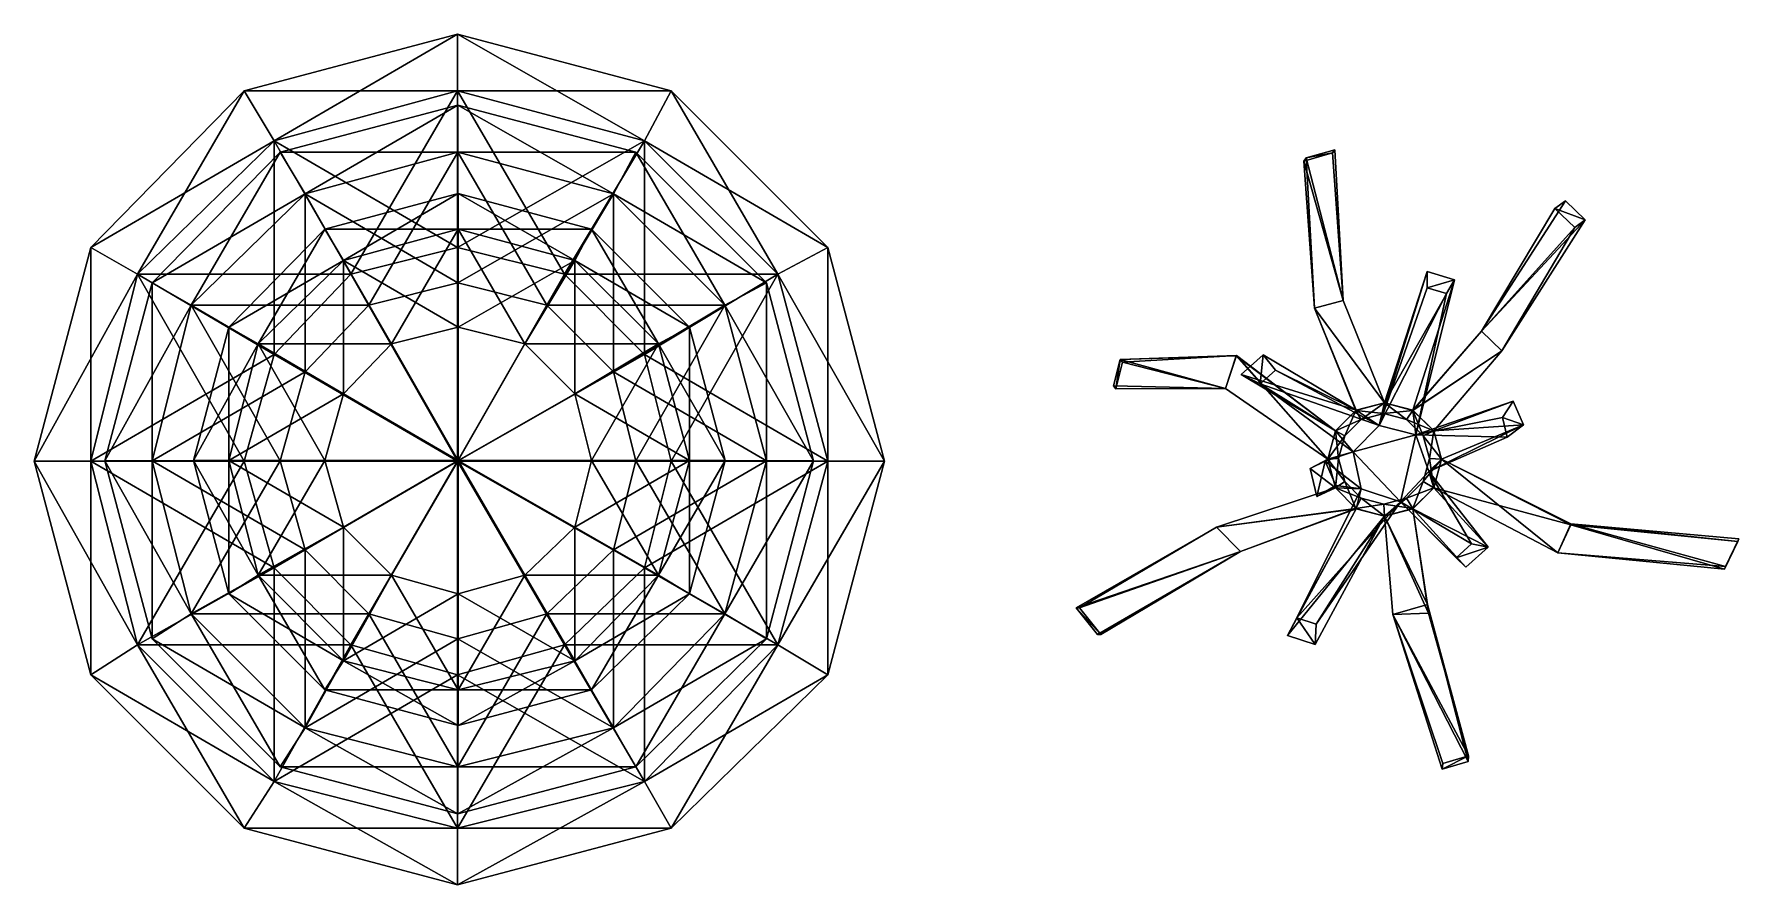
# Model space of a CAD drawing. Extents: x -4.5 to 13.5, y -4.5 to 4.5.
import ezdxf

# ---------------------------------------------------------------- set-up
doc = ezdxf.new("R2010")
doc.units = 0

msp = doc.modelspace()

# ---------------------------------------------------------------- meshes
at = {"layer": 'skin'}
mesh = msp.add_polyface(dxfattribs=at)
corners = [(-1.951935, 1.107855, 3.88628), (-1.143024, 1.951934, 3.88628), (-1.951935, 3.358734, 2.233286), (-0.017586, 4.484174, -0.017593), (-2.268465, 3.886284, -0.017593), (-0.017586, 3.886284, -2.268473), (-1.951935, 3.358734, -2.268473), (-1.951931, 1.107855, 3.886284), (-1.143026, 1.951934, 3.886284), (-1.951931, 3.358731, 2.233294), (-0.017584, 4.484173, -0.017587), (-2.268463, 3.886284, -0.017587), (-0.017584, 3.886284, -2.268466), (-1.951931, 3.358731, -2.268466), (-1.626612, 2.798944, 1.861075), (-2.828253, 1.626611, 1.861075), (-1.626612, 0.923211, 3.238567), (-0.952521, 1.626611, 3.238567), (-0.014654, 3.73681, -0.014657), (-1.890387, 3.23857, -0.014657), (-0.014654, 3.23857, -1.89039), (-1.626612, 2.798944, -1.89039), (-0.952521, 1.626611, -3.238571), (-1.626612, 0.923211, -3.238571), (-2.828253, 1.626611, -1.89039), (-1.626612, 2.798946, 1.861079), (-2.828254, 1.626614, 1.861079), (-1.626612, 0.923214, 3.238571), (-0.952521, 1.626614, 3.238571), (-0.952521, 1.626614, -3.238569), (-1.626612, 0.923214, -3.238569), (-2.828254, 1.626614, -1.890386), (-1.626612, 2.798946, -1.890386), (-1.626613, 0.923211, 3.238569), (-0.952522, 1.626611, 3.238569), (-1.626613, 2.798944, 1.861076), (-0.014656, 3.73681, -0.014656), (-1.890388, 3.238569, -0.014656), (-0.014656, 3.238569, -1.890388), (-1.626613, 2.798944, -1.890388), (-0.952522, 1.626611, -3.238571), (-1.626613, 0.923211, -3.238571), (-2.828254, 1.626611, -1.890388), (-1.626612, 0.923213, 3.238555), (-0.95252, 1.626612, 3.238555), (-1.626612, 2.798945, 1.86106), (-0.95252, 1.626612, -3.238585), (-1.626612, 0.923213, -3.238585), (-2.828255, 1.626612, -1.890403), (-1.626612, 2.798945, -1.890403), (-1.219959, 2.099209, 1.395815), (-2.121189, 1.219959, 1.395815), (-1.219959, 0.69241, 2.428926), (-1.417789, 2.428926, -0.010992), (-2.428926, 1.395809, -0.010992), (-1.219959, 2.099209, -1.417791), (-2.121189, 1.219959, -1.417791), (-0.71439, 1.219959, -2.42893), (-1.626611, 2.798944, 1.861081), (-2.828253, 1.626612, 1.861081), (-1.626611, 0.923212, 3.238569), (-0.95252, 1.626612, 3.238569), (-0.95252, 1.626612, -3.238574), (-1.626611, 0.923212, -3.238574), (-2.828253, 1.626612, -1.890388), (-1.626611, 2.798944, -1.890388), (-1.626612, 2.798944, 1.861076), (-2.828254, 1.626612, 1.861076), (-1.626612, 0.923212, 3.238566), (-0.952521, 1.626612, 3.238566), (-0.014655, 3.736811, -0.014659), (-1.890387, 3.23857, -0.014659), (-0.014655, 3.23857, -1.890391), (-1.626612, 2.798944, -1.890391), (-0.952521, 1.626612, -3.238576), (-1.626612, 0.923212, -3.238576), (-2.828254, 1.626612, -1.890391), (-1.41779, 2.428927, -0.010997), (-2.428928, 1.395809, -0.010997), (-2.12119, 1.219959, 1.39581), (-1.219959, 2.099208, 1.39581), (-1.219959, 2.099208, -1.417796), (-2.12119, 1.219959, -1.417796), (-0.71439, 1.219959, -2.428927), (-1.626612, 2.798945, 1.861081), (-2.828254, 1.626612, 1.861081), (-1.626612, 0.923212, 3.238574), (-0.95252, 1.626612, 3.238574), (-0.95252, 1.626612, -3.238574), (-1.626612, 0.923212, -3.238574), (-2.828254, 1.626612, -1.890394), (-1.626612, 2.798945, -1.890394), (-1.626612, 2.798944, 1.861081), (-2.828254, 1.626611, 1.861081), (-1.626612, 0.923211, 3.238571), (-0.95252, 1.626611, 3.238571), (-0.95252, 1.626611, -3.238569), (-1.626612, 0.923211, -3.238569), (-2.828254, 1.626611, -1.890386), (-1.626612, 2.798944, -1.890386)]
mesh.append_faces([[corners[k] for k in face] for face in [(0, 1, 2), (3, 4, 2), (5, 6, 4), (7, 8, 9), (10, 11, 9), (12, 13, 11), (14, 15, 16), (16, 17, 14), (18, 19, 14), (20, 21, 19), (22, 23, 24), (24, 21, 22), (25, 26, 27), (27, 28, 25), (29, 30, 31), (31, 32, 29), (33, 34, 35), (36, 37, 35), (38, 39, 37), (40, 41, 42), (42, 39, 40), (43, 44, 45), (46, 47, 48), (48, 49, 46), (50, 51, 52), (53, 54, 51), (51, 50, 53), (55, 56, 54), (54, 53, 55), (56, 55, 57), (58, 59, 60), (60, 61, 58), (62, 63, 64), (64, 65, 62), (66, 67, 68), (68, 69, 66), (70, 71, 66), (72, 73, 71), (74, 75, 76), (76, 73, 74), (77, 78, 79), (79, 80, 77), (81, 82, 78), (78, 77, 81), (82, 81, 83), (84, 85, 86), (86, 87, 84), (88, 89, 90), (90, 91, 88), (92, 93, 94), (94, 95, 92), (96, 97, 98), (98, 99, 96)]])
mesh = msp.add_polyface(dxfattribs=at)
corners = [(-0.017586, 3.886284, 2.233286), (-1.951935, 3.358734, 2.233286), (-1.143024, 1.951934, 3.88628), (-0.017586, 2.233294, 3.88628), (-0.017586, 4.484174, -0.017593), (-2.268465, 3.886284, -0.017593), (-0.017586, 3.886284, -2.268473), (-1.951935, 3.358734, -2.268473), (-0.017586, 2.233294, -3.88629), (1.107859, 1.951934, -3.88629), (-0.017584, 3.886284, 2.233294), (-1.951931, 3.358731, 2.233294), (-1.143026, 1.951934, 3.886284), (-0.017584, 2.233293, 3.886284), (-0.017584, 4.484173, -0.017587), (-2.268463, 3.886284, -0.017587), (-0.017584, 3.886284, -2.268466), (-1.951931, 3.358731, -2.268466), (-0.017584, 2.233293, -3.886285), (1.107855, 1.951934, -3.886285), (-1.626612, 2.798944, 1.861075), (-0.014654, 3.23857, 1.861075), (-0.014654, 3.73681, -0.014657), (-1.890387, 3.23857, -0.014657), (-0.014654, 3.23857, -1.89039), (1.626612, 2.798944, -1.89039), (1.626612, 2.798946, 1.861079), (-0.014654, 3.238571, 1.861079), (-0.014654, 1.86108, 3.238571), (-0.014654, 3.736813, -0.014654), (-1.890387, 3.238571, -0.014654), (-1.626612, 2.798946, 1.861079), (-0.014654, 3.238571, -1.890386), (-1.626612, 2.798946, -1.890386), (1.626612, 2.798946, -1.890386), (-0.014654, 1.86108, -3.238569), (-1.626613, 2.798944, 1.861076), (-0.014656, 3.238569, 1.861076), (-0.014656, 3.73681, -0.014656), (1.861076, 3.238569, -0.014656), (-1.890388, 3.238569, -0.014656), (-0.014656, 3.238569, -1.890388), (1.62661, 2.798944, -1.890388), (1.626612, 2.798945, 1.86106), (-0.014654, 3.23857, 1.86106), (-0.014654, 1.861079, 3.238555), (-0.014654, 3.736811, -0.014668), (-1.890386, 3.23857, -0.014668), (-1.626612, 2.798945, 1.86106), (-0.014654, 3.23857, -1.890403), (-1.626612, 2.798945, -1.890403), (1.626612, 2.798945, -1.890403), (-0.014654, 1.861079, -3.238585), (-0.014653, 3.73681, -0.014661), (-1.890386, 3.238569, -0.014661), (-1.626611, 2.798944, 1.861081), (-0.014653, 3.238569, 1.861081), (-0.014653, 3.238569, -1.890388), (-1.626611, 2.798944, -1.890388), (1.626612, 2.798944, -1.890388), (-1.626612, 2.798944, 1.861076), (-0.014655, 3.23857, 1.861076), (-0.014655, 3.736811, -0.014659), (1.861078, 3.23857, -0.014659), (-1.890387, 3.23857, -0.014659), (-0.014655, 3.23857, -1.890391), (1.626611, 2.798944, -1.890391), (-0.014654, 3.736811, -0.014661), (-1.890387, 3.23857, -0.014661), (-1.626612, 2.798945, 1.861081), (-0.014654, 3.23857, 1.861081), (-0.014654, 3.23857, -1.890394), (-1.626612, 2.798945, -1.890394), (1.626612, 2.798945, -1.890394), (-0.014654, 1.861078, -3.238574), (-0.014654, 3.736811, -0.014654), (-1.890387, 3.238569, -0.014654), (-1.626612, 2.798944, 1.861081), (-0.014654, 3.238569, 1.861081), (-0.014654, 3.238569, -1.890386), (-1.626612, 2.798944, -1.890386), (1.626612, 2.798944, -1.890386)]
mesh.append_faces([[corners[k] for k in face] for face in [(0, 1, 2), (2, 3, 0), (1, 0, 4), (5, 4, 6), (7, 6, 8), (9, 8, 6), (10, 11, 12), (12, 13, 10), (11, 10, 14), (15, 14, 16), (17, 16, 18), (19, 18, 16), (20, 21, 22), (23, 22, 24), (25, 24, 22), (26, 27, 28), (29, 30, 31), (31, 27, 29), (32, 33, 30), (30, 29, 32), (34, 32, 29), (33, 32, 35), (36, 37, 38), (39, 38, 37), (40, 38, 41), (42, 41, 38), (43, 44, 45), (46, 47, 48), (48, 44, 46), (49, 50, 47), (47, 46, 49), (51, 49, 46), (50, 49, 52), (53, 54, 55), (55, 56, 53), (57, 58, 54), (54, 53, 57), (59, 57, 53), (60, 61, 62), (63, 62, 61), (64, 62, 65), (66, 65, 62), (67, 68, 69), (69, 70, 67), (71, 72, 68), (68, 67, 71), (73, 71, 67), (72, 71, 74), (75, 76, 77), (77, 78, 75), (79, 80, 76), (76, 75, 79), (81, 79, 75)]])
mesh = msp.add_polyface(dxfattribs=at)
corners = [(1.951937, 3.358734, 2.233286), (-0.017586, 3.886284, 2.233286), (-0.017586, 2.233294, 3.88628), (2.233297, 3.886284, -0.017593), (-0.017586, 4.484174, -0.017593), (1.951937, 3.358734, -2.268473), (-0.017586, 3.886284, -2.268473), (1.107859, 1.951934, -3.88629), (1.951934, 3.358731, 2.233294), (-0.017584, 3.886284, 2.233294), (-0.017584, 2.233293, 3.886284), (2.233294, 3.886284, -0.017587), (-0.017584, 4.484173, -0.017587), (1.951934, 3.358731, -2.268466), (-0.017584, 3.886284, -2.268466), (1.107855, 1.951934, -3.886285), (1.861079, 3.23857, -0.014657), (-0.014654, 3.73681, -0.014657), (-0.014654, 3.23857, 1.861075), (1.626612, 2.798944, 1.861075), (3.23857, 1.861078, -0.014657), (1.626612, 2.798944, -1.89039), (-0.014654, 3.23857, -1.89039), (0.923212, 1.626611, -3.238571), (1.861078, 3.238571, -0.014654), (-0.014654, 3.736813, -0.014654), (-0.014654, 3.238571, 1.861079), (1.626612, 2.798946, 1.861079), (3.238569, 1.86108, -0.014654), (1.626612, 2.798946, -1.890386), (2.798944, 1.626614, -1.890386), (-0.014654, 3.238571, -1.890386), (0.923212, 1.626614, -3.238569), (-0.014656, 3.238569, 1.861076), (1.62661, 2.798944, 1.861076), (1.861076, 3.238569, -0.014656), (3.238571, 1.861078, -0.014656), (-0.014656, 3.73681, -0.014656), (1.62661, 2.798944, -1.890388), (1.861079, 3.23857, -0.014668), (-0.014654, 3.736811, -0.014668), (-0.014654, 3.23857, 1.86106), (1.626612, 2.798945, 1.86106), (3.238569, 1.861079, -0.014668), (1.626612, 2.798945, -1.890403), (2.798945, 1.626612, -1.890403), (-0.014654, 3.23857, -1.890403), (0.923213, 1.626612, -3.238585), (1.861079, 3.238569, -0.014661), (-0.014653, 3.73681, -0.014661), (-0.014653, 3.238569, 1.861081), (1.626612, 2.798944, 1.861081), (3.23857, 1.861078, -0.014661), (1.626612, 2.798944, -1.890388), (2.798945, 1.626612, -1.890388), (-0.014653, 3.238569, -1.890388), (0.923212, 1.626612, -3.238574), (-0.014655, 3.23857, 1.861076), (1.626611, 2.798944, 1.861076), (1.861078, 3.23857, -0.014659), (3.238569, 1.861078, -0.014659), (-0.014655, 3.736811, -0.014659), (1.626611, 2.798944, -1.890391), (2.798944, 1.626612, -1.890391), (-0.014655, 3.23857, -1.890391), (0.923211, 1.626612, -3.238576), (1.861078, 3.23857, -0.014661), (-0.014654, 3.736811, -0.014661), (-0.014654, 3.23857, 1.861081), (1.626612, 2.798945, 1.861081), (3.238569, 1.861078, -0.014661), (1.626612, 2.798945, -1.890394), (2.798944, 1.626612, -1.890394), (-0.014654, 3.23857, -1.890394), (0.923212, 1.626612, -3.238574), (1.861079, 3.238569, -0.014654), (-0.014654, 3.736811, -0.014654), (-0.014654, 3.238569, 1.861081), (1.626612, 2.798944, 1.861081), (3.23857, 1.861078, -0.014654), (1.626612, 2.798944, -1.890386)]
mesh.append_faces([[corners[k] for k in face] for face in [(0, 1, 2), (3, 4, 1), (1, 0, 3), (5, 6, 4), (4, 3, 5), (6, 5, 7), (8, 9, 10), (11, 12, 9), (9, 8, 11), (13, 14, 12), (12, 11, 13), (14, 13, 15), (16, 17, 18), (18, 19, 16), (20, 16, 19), (17, 16, 21), (22, 21, 23), (24, 25, 26), (26, 27, 24), (28, 24, 27), (25, 24, 29), (30, 29, 24), (31, 29, 32), (33, 34, 35), (36, 35, 34), (37, 35, 38), (39, 40, 41), (41, 42, 39), (43, 39, 42), (40, 39, 44), (45, 44, 39), (46, 44, 47), (48, 49, 50), (50, 51, 48), (52, 48, 51), (49, 48, 53), (54, 53, 48), (55, 53, 56), (57, 58, 59), (60, 59, 58), (61, 59, 62), (63, 62, 59), (64, 62, 65), (66, 67, 68), (68, 69, 66), (70, 66, 69), (67, 66, 71), (72, 71, 66), (73, 71, 74), (75, 76, 77), (77, 78, 75), (79, 75, 78), (76, 75, 80)]])
mesh = msp.add_polyface(dxfattribs=at)
corners = [(-1.951935, 3.358734, 2.233286), (-3.393904, 1.951934, 2.233286), (-1.951935, 1.107855, 3.88628), (-3.886283, -0.017585, 2.233286), (-3.886283, 2.233294, -0.017593), (-2.268465, 3.886284, -0.017593), (-4.484176, -0.017585, -0.017593), (-3.393904, 1.951934, -2.268473), (-1.951935, 3.358734, -2.268473), (-1.143024, 1.951934, -3.88629), (-1.951935, 1.107855, -3.88629), (-1.951931, 3.358731, 2.233294), (-3.393902, 1.951934, 2.233294), (-1.951931, 1.107855, 3.886284), (-3.88628, -0.017583, 2.233294), (-3.88628, 2.233293, -0.017587), (-2.268463, 3.886284, -0.017587), (-4.484173, -0.017583, -0.017587), (-3.393902, 1.951934, -2.268466), (-1.951931, 3.358731, -2.268466), (-1.143026, 1.951934, -3.886285), (-1.951931, 1.107855, -3.886285), (-1.890387, 3.23857, -0.014657), (-3.23857, 1.861078, -0.014657), (-2.828253, 1.626611, 1.861075), (-1.626612, 2.798944, 1.861075), (-1.626612, 2.798944, -1.89039), (-2.828253, 1.626611, -1.89039), (-1.890387, 3.238571, -0.014654), (-3.23857, 1.86108, -0.014654), (-2.828254, 1.626614, 1.861079), (-1.626612, 2.798946, 1.861079), (-1.626612, 2.798946, -1.890386), (-2.828254, 1.626614, -1.890386), (-1.626613, 2.798944, 1.861076), (-2.828254, 1.626611, 1.861076), (-1.626613, 0.923211, 3.238569), (-1.890388, 3.238569, -0.014656), (-3.238571, 1.861078, -0.014656), (-1.626613, 2.798944, -1.890388), (-2.828254, 1.626611, -1.890388), (-1.626612, 2.798945, 1.86106), (-2.828255, 1.626612, 1.86106), (-1.626612, 0.923213, 3.238555), (-1.890386, 3.23857, -0.014668), (-3.238571, 1.861079, -0.014668), (-1.626612, 2.798945, -1.890403), (-2.828255, 1.626612, -1.890403), (-1.890386, 3.238569, -0.014661), (-3.238569, 1.861078, -0.014661), (-2.828253, 1.626612, 1.861081), (-1.626611, 2.798944, 1.861081), (-1.626611, 2.798944, -1.890388), (-2.828253, 1.626612, -1.890388), (-1.890387, 3.23857, -0.014659), (-3.23857, 1.861078, -0.014659), (-2.828254, 1.626612, 1.861076), (-1.626612, 2.798944, 1.861076), (-1.626612, 2.798944, -1.890391), (-2.828254, 1.626612, -1.890391), (-1.890387, 3.23857, -0.014661), (-3.23857, 1.861078, -0.014661), (-2.828254, 1.626612, 1.861081), (-1.626612, 2.798945, 1.861081), (-1.626612, 2.798945, -1.890394), (-2.828254, 1.626612, -1.890394), (-1.890387, 3.238569, -0.014654), (-3.23857, 1.861078, -0.014654), (-2.828254, 1.626611, 1.861081), (-1.626612, 2.798944, 1.861081), (-1.626612, 2.798944, -1.890386), (-2.828254, 1.626611, -1.890386)]
mesh.append_faces([[corners[k] for k in face] for face in [(0, 1, 2), (3, 1, 4), (5, 4, 1), (1, 0, 5), (6, 4, 7), (8, 7, 4), (4, 5, 8), (9, 10, 7), (7, 8, 9), (11, 12, 13), (14, 12, 15), (16, 15, 12), (12, 11, 16), (17, 15, 18), (19, 18, 15), (15, 16, 19), (20, 21, 18), (18, 19, 20), (22, 23, 24), (24, 25, 22), (26, 27, 23), (23, 22, 26), (28, 29, 30), (30, 31, 28), (32, 33, 29), (29, 28, 32), (34, 35, 36), (37, 38, 35), (35, 34, 37), (39, 40, 38), (38, 37, 39), (41, 42, 43), (44, 45, 42), (42, 41, 44), (46, 47, 45), (45, 44, 46), (48, 49, 50), (50, 51, 48), (52, 53, 49), (49, 48, 52), (54, 55, 56), (56, 57, 54), (58, 59, 55), (55, 54, 58), (60, 61, 62), (62, 63, 60), (64, 65, 61), (61, 60, 64), (66, 67, 68), (68, 69, 66), (70, 71, 67), (67, 66, 70)]])
mesh = msp.add_polyface(dxfattribs=at)
corners = [(3.88629, -0.017585, 2.233286), (3.358736, 1.951934, 2.233286), (1.951937, 1.107855, 3.88628), (3.88629, 2.233294, -0.017593), (2.233297, 3.886284, -0.017593), (1.951937, 3.358734, 2.233286), (3.358736, 1.951934, -2.268473), (1.951937, 3.358734, -2.268473), (2.233297, -0.017585, -3.88629), (1.951937, 1.107855, -3.88629), (3.886283, -0.017583, 2.233294), (3.358733, 1.951934, 2.233294), (1.951934, 1.107855, 3.886284), (2.233294, -0.017583, 3.886284), (3.886283, 2.233293, -0.017587), (2.233294, 3.886284, -0.017587), (1.951934, 3.358731, 2.233294), (3.358733, 1.951934, -2.268466), (1.951934, 3.358731, -2.268466), (2.233294, -0.017583, -3.886285), (1.951934, 1.107855, -3.886285), (3.23857, -0.014655, 1.861075), (2.798945, 1.626611, 1.861075), (1.626612, 0.923211, 3.238567), (1.626612, 2.798944, 1.861075), (3.23857, 1.861078, -0.014657), (1.861079, 3.23857, -0.014657), (2.798945, 1.626611, -1.89039), (3.23857, -0.014655, -1.89039), (1.861079, -0.014655, -3.238571), (3.238569, -0.014652, 1.861079), (2.798944, 1.626614, 1.861079), (1.626612, 0.923214, 3.238571), (1.626612, 2.798946, 1.861079), (3.238569, 1.86108, -0.014654), (1.861078, 3.238571, -0.014654), (2.798944, 1.626614, -1.890386), (3.238569, -0.014652, -1.890386), (1.861078, -0.014652, -3.238569), (3.238571, -0.014655, 1.861076), (2.798945, 1.626611, 1.861076), (1.62661, 0.923211, 3.238569), (1.62661, 2.798944, 1.861076), (3.238571, 1.861078, -0.014656), (1.861076, 3.238569, -0.014656), (2.798945, 1.626611, -1.890388), (3.238571, -0.014655, -1.890388), (1.861076, -0.014655, -3.238571), (3.238569, -0.014654, 1.86106), (2.798945, 1.626612, 1.86106), (1.626612, 0.923213, 3.238555), (1.626612, 2.798945, 1.86106), (3.238569, 1.861079, -0.014668), (1.861079, 3.23857, -0.014668), (2.798945, 1.626612, -1.890403), (3.238569, -0.014654, -1.890403), (1.861079, -0.014654, -3.238585), (2.428926, 1.395809, -0.010992), (2.802608, -0.01099, -0.010992), (2.428926, -0.01099, -1.417791), (3.23857, -0.014654, 1.861081), (2.798945, 1.626612, 1.861081), (1.626612, 0.923212, 3.238569), (1.626612, 2.798944, 1.861081), (3.23857, 1.861078, -0.014661), (1.861079, 3.238569, -0.014661), (2.798945, 1.626612, -1.890388), (3.23857, -0.014654, -1.890388), (1.861079, -0.014654, -3.238574), (3.238569, -0.014654, 1.861076), (2.798944, 1.626612, 1.861076), (1.626611, 0.923212, 3.238566), (1.626611, 2.798944, 1.861076), (3.238569, 1.861078, -0.014659), (1.861078, 3.23857, -0.014659), (2.798944, 1.626612, -1.890391), (3.238569, -0.014654, -1.890391), (1.861078, -0.014654, -3.238576), (2.428927, 1.395809, -0.010997), (2.802608, -0.010991, -0.010997), (2.428927, -0.010991, -1.417796), (3.238569, -0.014654, 1.861081), (2.798944, 1.626612, 1.861081), (1.626612, 0.923212, 3.238574), (1.626612, 2.798945, 1.861081), (3.238569, 1.861078, -0.014661), (1.861078, 3.23857, -0.014661), (2.798944, 1.626612, -1.890394), (3.238569, -0.014654, -1.890394), (1.861078, -0.014654, -3.238574), (3.23857, -0.014655, 1.861081), (2.798945, 1.626611, 1.861081), (1.626612, 0.923211, 3.238571), (1.626612, 2.798944, 1.861081), (3.23857, 1.861078, -0.014654), (1.861079, 3.238569, -0.014654), (2.798945, 1.626611, -1.890386), (3.23857, -0.014655, -1.890386), (1.861079, -0.014655, -3.238569)]
mesh.append_faces([[corners[k] for k in face] for face in [(0, 1, 2), (3, 4, 5), (5, 1, 3), (6, 7, 4), (8, 9, 6), (10, 11, 12), (12, 13, 10), (14, 15, 16), (16, 11, 14), (17, 18, 15), (19, 20, 17), (21, 22, 23), (24, 22, 25), (26, 25, 27), (28, 27, 25), (27, 28, 29), (30, 31, 32), (33, 31, 34), (35, 34, 36), (37, 36, 34), (36, 37, 38), (39, 40, 41), (42, 40, 43), (44, 43, 45), (45, 46, 47), (48, 49, 50), (51, 49, 52), (53, 52, 54), (55, 54, 52), (54, 55, 56), (57, 58, 59), (60, 61, 62), (63, 61, 64), (65, 64, 66), (67, 66, 64), (66, 67, 68), (69, 70, 71), (72, 70, 73), (74, 73, 75), (76, 75, 73), (75, 76, 77), (78, 79, 80), (81, 82, 83), (84, 82, 85), (86, 85, 87), (88, 87, 85), (87, 88, 89), (90, 91, 92), (93, 91, 94), (95, 94, 96), (97, 96, 94), (96, 97, 98)]])
mesh = msp.add_polyface(dxfattribs=at)
corners = [(8.195, 1.095, 0.194423), (9.16111, 0.002345, 0.281785), (8.080677, 0.749883, 0.194423), (8.193546, 1.09405, 0.647061), (8.081547, 0.750049, 0.647061), (9.1614, 0.0024, 0.734423), (9.240828, 0.302462, 0.281785), (6.994999, 1.025, 0.684423), (6.924999, 0.745, 0.674423), (6.970997, 1.055001, 1.064423), (6.900997, 0.775, 1.054423), (8.445057, 0.796292, 1.989107), (8.479546, 1.104294, 1.774423), (8.244999, 0.895, 1.774423), (8.60924, 0.942798, 1.989107), (4.484179, -0.017585, -0.017593), (3.88629, 2.233294, -0.017593), (3.358736, 1.951934, 2.233286), (3.88629, -0.017585, 2.233286), (2.233297, 3.886284, -0.017593), (3.358736, 1.951934, -2.268473), (3.88629, -0.017585, -2.268473), (2.233297, -0.017585, -3.88629), (4.484173, -0.017583, -0.017587), (3.886283, 2.233293, -0.017587), (3.358733, 1.951934, 2.233294), (3.886283, -0.017583, 2.233294), (2.233294, 3.886284, -0.017587), (3.358733, 1.951934, -2.268466), (3.886283, -0.017583, -2.268466), (2.233294, -0.017583, -3.886285), (3.736811, -0.014655, -0.014657), (3.23857, 1.861078, -0.014657), (2.798945, 1.626611, 1.861075), (3.23857, -0.014655, 1.861075), (3.23857, -0.014655, -1.89039), (3.736811, -0.014652, -0.014654), (3.238569, 1.86108, -0.014654), (2.798944, 1.626614, 1.861079), (3.238569, -0.014652, 1.861079), (3.238569, -0.014652, -1.890386), (3.736811, -0.014655, -0.014656), (3.238571, 1.861078, -0.014656), (2.798945, 1.626611, 1.861076), (3.238571, -0.014655, 1.861076), (3.238571, -0.014655, -1.890388), (2.798945, 1.626611, -1.890388), (3.736811, -0.014654, -0.014668), (3.238569, 1.861079, -0.014668), (2.798945, 1.626612, 1.86106), (3.238569, -0.014654, 1.86106), (3.238569, -0.014654, -1.890403), (3.736811, -0.014654, -0.014661), (3.23857, 1.861078, -0.014661), (2.798945, 1.626612, 1.861081), (3.23857, -0.014654, 1.861081), (3.23857, -0.014654, -1.890388), (3.73681, -0.014654, -0.014659), (3.238569, 1.861078, -0.014659), (2.798944, 1.626612, 1.861076), (3.238569, -0.014654, 1.861076), (3.238569, -0.014654, -1.890391), (3.736811, -0.014654, -0.014661), (3.238569, 1.861078, -0.014661), (2.798944, 1.626612, 1.861081), (3.238569, -0.014654, 1.861081), (3.238569, -0.014654, -1.890394), (3.736811, -0.014655, -0.014654), (3.23857, 1.861078, -0.014654), (2.798945, 1.626611, 1.861081), (3.23857, -0.014655, 1.861081), (3.23857, -0.014655, -1.890386)]
mesh.append_faces([[corners[k] for k in face] for face in [(0, 1, 2), (3, 4, 5), (3, 6, 0), (4, 2, 1), (7, 2, 8), (2, 7, 0), (9, 10, 4), (4, 3, 9), (9, 8, 10), (8, 9, 7), (9, 0, 7), (0, 9, 3), (10, 8, 2), (2, 4, 10), (11, 12, 13), (12, 11, 14), (15, 16, 17), (17, 18, 15), (19, 16, 20), (21, 20, 16), (16, 15, 21), (20, 21, 22), (23, 24, 25), (25, 26, 23), (27, 24, 28), (29, 28, 24), (24, 23, 29), (28, 29, 30), (31, 32, 33), (33, 34, 31), (32, 31, 35), (36, 37, 38), (38, 39, 36), (37, 36, 40), (41, 42, 43), (43, 44, 41), (45, 46, 42), (42, 41, 45), (47, 48, 49), (49, 50, 47), (48, 47, 51), (52, 53, 54), (54, 55, 52), (53, 52, 56), (57, 58, 59), (59, 60, 57), (58, 57, 61), (62, 63, 64), (64, 65, 62), (63, 62, 66), (67, 68, 69), (69, 70, 67), (68, 67, 71)]])
mesh = msp.add_polyface(dxfattribs=at)
corners = [(-0.017586, 2.233294, -3.88629), (-1.143024, 1.951934, -3.88629), (-1.951935, 3.358734, -2.268473), (-0.017584, 2.233293, -3.886285), (-1.143026, 1.951934, -3.886285), (-1.951931, 3.358731, -2.268466), (-0.014654, 3.23857, 1.861075), (-1.626612, 2.798944, 1.861075), (-0.952521, 1.626611, 3.238567), (-0.014654, 1.861078, 3.238567), (1.626612, 2.798944, 1.861075), (-1.626612, 2.798944, -1.89039), (-0.014654, 3.23857, -1.89039), (-0.014654, 1.861078, -3.238571), (0.923212, 1.626611, -3.238571), (-0.014654, 3.238571, 1.861079), (-1.626612, 2.798946, 1.861079), (-0.952521, 1.626614, 3.238571), (-0.014654, 1.86108, 3.238571), (-0.014654, 1.86108, -3.238569), (-0.952521, 1.626614, -3.238569), (-1.626612, 2.798946, -1.890386), (0.923212, 1.626614, -3.238569), (-0.014654, 3.238571, -1.890386), (-0.014656, 3.238569, 1.861076), (-1.626613, 2.798944, 1.861076), (-0.952522, 1.626611, 3.238569), (-0.014656, 1.861078, 3.238569), (1.62661, 2.798944, 1.861076), (-1.626613, 2.798944, -1.890388), (-0.014656, 3.238569, -1.890388), (-0.014656, 1.861078, -3.238571), (0.92321, 1.626611, -3.238571), (-0.014654, 3.23857, 1.86106), (-1.626612, 2.798945, 1.86106), (-0.95252, 1.626612, 3.238555), (-0.014654, 1.861079, 3.238555), (-0.014654, 1.861079, -3.238585), (-0.95252, 1.626612, -3.238585), (-1.626612, 2.798945, -1.890403), (0.923213, 1.626612, -3.238585), (-0.014654, 3.23857, -1.890403), (-0.01099, 2.802608, -0.010992), (-1.417789, 2.428926, -0.010992), (-1.219959, 2.099209, 1.395815), (-0.01099, 2.428926, 1.395815), (1.395809, 2.428926, -0.010992), (-0.01099, 2.428926, -1.417791), (-1.219959, 2.099209, -1.417791), (1.219959, 2.099209, -1.417791), (-0.014653, 3.238569, 1.861081), (-1.626611, 2.798944, 1.861081), (-0.95252, 1.626612, 3.238569), (-0.014653, 1.861078, 3.238569), (1.626612, 2.798944, 1.861081), (-1.626611, 2.798944, -1.890388), (-0.014653, 3.238569, -1.890388), (-0.014653, 1.861078, -3.238574), (0.923212, 1.626612, -3.238574), (-0.014655, 3.23857, 1.861076), (-1.626612, 2.798944, 1.861076), (-0.952521, 1.626612, 3.238566), (-0.014655, 1.861078, 3.238566), (1.626611, 2.798944, 1.861076), (-1.626612, 2.798944, -1.890391), (-0.014655, 3.23857, -1.890391), (-0.014655, 1.861078, -3.238576), (0.923211, 1.626612, -3.238576), (-0.010991, 2.802608, -0.010997), (-1.41779, 2.428927, -0.010997), (-1.219959, 2.099208, 1.39581), (-0.010991, 2.428927, 1.39581), (1.395809, 2.428927, -0.010997), (-0.010991, 2.428927, -1.417796), (-1.219959, 2.099208, -1.417796), (1.219959, 2.099208, -1.417796), (-0.014654, 3.23857, 1.861081), (-1.626612, 2.798945, 1.861081), (-0.95252, 1.626612, 3.238574), (-0.014654, 1.861078, 3.238574), (1.626612, 2.798945, 1.861081), (-0.014654, 1.861078, -3.238574), (-0.95252, 1.626612, -3.238574), (-1.626612, 2.798945, -1.890394), (0.923212, 1.626612, -3.238574), (-0.014654, 3.23857, -1.890394), (-0.014654, 3.238569, 1.861081), (-1.626612, 2.798944, 1.861081), (-0.95252, 1.626611, 3.238571), (-0.014654, 1.861078, 3.238571), (1.626612, 2.798944, 1.861081), (-1.626612, 2.798944, -1.890386), (-0.014654, 3.238569, -1.890386), (-0.014654, 1.861078, -3.238569), (0.923213, 1.626611, -3.238569)]
mesh.append_faces([[corners[k] for k in face] for face in [(0, 1, 2), (3, 4, 5), (6, 7, 8), (8, 9, 6), (10, 6, 9), (11, 12, 13), (14, 13, 12), (15, 16, 17), (17, 18, 15), (19, 20, 21), (22, 19, 23), (24, 25, 26), (26, 27, 24), (28, 24, 27), (29, 30, 31), (32, 31, 30), (33, 34, 35), (35, 36, 33), (37, 38, 39), (40, 37, 41), (42, 43, 44), (44, 45, 42), (46, 42, 45), (47, 48, 43), (43, 42, 47), (49, 47, 42), (50, 51, 52), (52, 53, 50), (54, 50, 53), (55, 56, 57), (58, 57, 56), (59, 60, 61), (61, 62, 59), (63, 59, 62), (64, 65, 66), (67, 66, 65), (68, 69, 70), (70, 71, 68), (72, 68, 71), (73, 74, 69), (69, 68, 73), (75, 73, 68), (76, 77, 78), (78, 79, 76), (80, 76, 79), (81, 82, 83), (84, 81, 85), (86, 87, 88), (88, 89, 86), (90, 86, 89), (91, 92, 93), (94, 93, 92)]])
mesh = msp.add_polyface(dxfattribs=at)
corners = [(-0.017586, 2.233294, 3.88628), (1.107859, 1.951934, 3.88628), (1.951937, 3.358734, 2.233286), (3.358736, 1.951934, 2.233286), (1.951937, 1.107855, -3.88629), (1.107859, 1.951934, -3.88629), (1.951937, 3.358734, -2.268473), (3.358736, 1.951934, -2.268473), (-0.017584, 2.233293, 3.886284), (1.107855, 1.951934, 3.886284), (1.951934, 3.358731, 2.233294), (3.358733, 1.951934, 2.233294), (1.951934, 1.107855, -3.886285), (1.107855, 1.951934, -3.886285), (1.951934, 3.358731, -2.268466), (3.358733, 1.951934, -2.268466), (-0.014654, 1.861078, 3.238567), (0.923212, 1.626611, 3.238567), (1.626612, 2.798944, 1.861075), (2.798945, 1.626611, 1.861075), (2.798945, 1.626611, -1.89039), (1.626612, 2.798944, -1.89039), (1.861079, 3.23857, -0.014657), (1.626612, 0.923211, -3.238571), (-0.014654, 1.86108, 3.238571), (0.923212, 1.626614, 3.238571), (1.626612, 2.798946, 1.861079), (2.798944, 1.626614, 1.861079), (1.626612, 0.923214, -3.238569), (0.923212, 1.626614, -3.238569), (1.626612, 2.798946, -1.890386), (2.798944, 1.626614, -1.890386), (-0.014656, 1.861078, 3.238569), (0.92321, 1.626611, 3.238569), (1.62661, 2.798944, 1.861076), (2.798945, 1.626611, 1.861076), (2.798945, 1.626611, -1.890388), (1.62661, 2.798944, -1.890388), (1.861076, 3.238569, -0.014656), (-0.014656, 3.238569, -1.890388), (0.92321, 1.626611, -3.238571), (1.62661, 0.923211, -3.238571), (-0.014654, 1.861079, 3.238555), (0.923213, 1.626612, 3.238555), (1.626612, 2.798945, 1.86106), (2.798945, 1.626612, 1.86106), (1.626612, 0.923213, -3.238585), (0.923213, 1.626612, -3.238585), (1.626612, 2.798945, -1.890403), (2.798945, 1.626612, -1.890403), (-0.01099, 2.428926, 1.395815), (1.219959, 2.099209, 1.395815), (1.395809, 2.428926, -0.010992), (2.428926, 1.395809, -0.010992), (-0.01099, 2.802608, -0.010992), (1.219959, 2.099209, -1.417791), (2.099209, 1.219959, -1.417791), (-0.01099, 2.428926, -1.417791), (0.69241, 1.219959, -2.42893), (-0.014653, 1.861078, 3.238569), (0.923212, 1.626612, 3.238569), (1.626612, 2.798944, 1.861081), (2.798945, 1.626612, 1.861081), (1.626612, 0.923212, -3.238574), (0.923212, 1.626612, -3.238574), (1.626612, 2.798944, -1.890388), (2.798945, 1.626612, -1.890388), (-0.014655, 1.861078, 3.238566), (0.923211, 1.626612, 3.238566), (1.626611, 2.798944, 1.861076), (2.798944, 1.626612, 1.861076), (1.626611, 0.923212, -3.238576), (0.923211, 1.626612, -3.238576), (1.626611, 2.798944, -1.890391), (2.798944, 1.626612, -1.890391), (-0.010991, 2.428927, 1.39581), (1.219959, 2.099208, 1.39581), (1.395809, 2.428927, -0.010997), (2.428927, 1.395809, -0.010997), (-0.010991, 2.802608, -0.010997), (1.219959, 2.099208, -1.417796), (2.099209, 1.219959, -1.417796), (-0.010991, 2.428927, -1.417796), (0.692409, 1.219959, -2.428927), (-0.014654, 1.861078, 3.238574), (0.923212, 1.626612, 3.238574), (1.626612, 2.798945, 1.861081), (2.798944, 1.626612, 1.861081), (1.626612, 0.923212, -3.238574), (0.923212, 1.626612, -3.238574), (1.626612, 2.798945, -1.890394), (2.798944, 1.626612, -1.890394), (-0.014654, 1.861078, 3.238571), (0.923213, 1.626611, 3.238571), (1.626612, 2.798944, 1.861081), (2.798945, 1.626611, 1.861081), (2.798945, 1.626611, -1.890386), (1.626612, 2.798944, -1.890386), (1.861079, 3.238569, -0.014654), (-0.014654, 3.238569, -1.890386), (0.923213, 1.626611, -3.238569), (1.626612, 0.923211, -3.238569)]
mesh.append_faces([[corners[k] for k in face] for face in [(0, 1, 2), (3, 2, 1), (4, 5, 6), (6, 7, 4), (8, 9, 10), (11, 10, 9), (12, 13, 14), (14, 15, 12), (16, 17, 18), (19, 18, 17), (20, 21, 22), (21, 20, 23), (24, 25, 26), (27, 26, 25), (28, 29, 30), (30, 31, 28), (32, 33, 34), (35, 34, 33), (36, 37, 38), (39, 37, 40), (37, 36, 41), (42, 43, 44), (45, 44, 43), (46, 47, 48), (48, 49, 46), (50, 51, 52), (53, 52, 51), (54, 52, 55), (56, 55, 52), (57, 55, 58), (59, 60, 61), (62, 61, 60), (63, 64, 65), (65, 66, 63), (67, 68, 69), (70, 69, 68), (71, 72, 73), (73, 74, 71), (75, 76, 77), (78, 77, 76), (79, 77, 80), (81, 80, 77), (82, 80, 83), (84, 85, 86), (87, 86, 85), (88, 89, 90), (90, 91, 88), (92, 93, 94), (95, 94, 93), (96, 97, 98), (99, 97, 100), (97, 96, 101)]])
mesh = msp.add_polyface(dxfattribs=at)
corners = [(9.018999, 1.597, 0.374423), (9.756655, 0.59789, 0.281785), (9.456537, 0.518172, 0.281785), (9.322998, 1.677, 0.374423), (9.018999, 1.597, 0.827785), (9.456854, 0.518655, 0.734423), (9.756344, 0.597855, 0.734423), (9.322998, 1.677, 0.827785), (10.05677, 0.518172, 0.281785), (10.994999, 1.145, 0.114423), (10.27717, 0.302462, 0.281785), (10.778999, 1.353001, 0.114423), (10.056229, 0.5184, 0.734423), (10.277399, 0.302028, 0.734423), (10.994999, 1.145, 0.567784), (10.778999, 1.353001, 0.567784), (8.904999, 3.145001, 0.284423), (9.209, 3.231002, 0.294423), (8.931, 3.178999, 0.617785), (9.234999, 3.265001, 0.627784), (11.875, 2.525001, 1.094423), (11.665001, 2.725001, 1.094423), (11.764999, 2.445001, 1.364423), (11.555, 2.645001, 1.364423), (8.244999, 0.895, 1.774423), (9.240345, 0.302145, 0.734423), (8.479546, 1.104294, 1.774423), (9.702438, 0.35876, 1.154423), (8.60924, 0.942798, 1.989107), (8.445057, 0.796292, 1.989107), (10.494999, 1.895001, 1.984423), (10.208111, 1.982268, 1.984423), (10.08836, 0.26084, 1.174423), (10.409679, 1.748168, 2.18545), (10.208858, 1.809256, 2.18545)]
mesh.append_faces([[corners[k] for k in face] for face in [(0, 1, 2), (1, 0, 3), (4, 5, 6), (6, 7, 4), (7, 6, 1), (1, 3, 7), (4, 2, 5), (2, 4, 0), (8, 9, 10), (9, 8, 11), (12, 13, 14), (14, 15, 12), (12, 11, 8), (11, 12, 15), (13, 10, 9), (9, 14, 13), (16, 3, 0), (3, 16, 17), (18, 4, 7), (7, 19, 18), (19, 7, 3), (3, 17, 19), (18, 0, 4), (0, 18, 16), (18, 17, 16), (17, 18, 19), (11, 20, 9), (20, 11, 21), (15, 14, 22), (22, 23, 15), (23, 22, 20), (20, 21, 23), (15, 21, 11), (21, 15, 23), (14, 9, 20), (20, 22, 14), (24, 5, 25), (5, 24, 26), (27, 28, 29), (28, 27, 5), (5, 26, 28), (25, 29, 24), (6, 30, 12), (30, 6, 31), (27, 32, 33), (33, 34, 27), (34, 33, 30), (30, 31, 34), (27, 31, 6), (31, 27, 34), (32, 12, 30), (30, 33, 32), (1, 6, 12)]])
mesh = msp.add_polyface(dxfattribs=at)
corners = [(-0.017586, 2.233294, 3.88628), (-1.143024, 1.951934, 3.88628), (-0.017586, -0.017585, 4.484169), (1.107859, 1.951934, 3.88628), (-1.143024, 1.951934, -3.88629), (-0.017586, 2.233294, -3.88629), (-0.017586, -0.017585, -4.48418), (1.107859, 1.951934, -3.88629), (-0.017584, 2.233293, 3.886284), (-1.143026, 1.951934, 3.886284), (-0.017584, -0.017583, 4.484172), (1.107855, 1.951934, 3.886284), (-1.143026, 1.951934, -3.886285), (-0.017584, 2.233293, -3.886285), (-0.017584, -0.017583, -4.484174), (1.107855, 1.951934, -3.886285), (-0.014654, 1.861078, -3.238571), (-0.952521, 1.626611, -3.238571), (-1.626612, 2.798944, -1.89039), (-0.014654, 1.86108, 3.238571), (-0.952521, 1.626614, 3.238571), (-0.014654, -0.014652, 3.736811), (0.923212, 1.626614, 3.238571), (-0.952521, 1.626614, -3.238569), (-0.014654, 1.86108, -3.238569), (-0.014654, -0.014652, -3.736809), (0.923212, 1.626614, -3.238569), (-0.014656, 1.861078, -3.238571), (-0.952522, 1.626611, -3.238571), (-1.626613, 2.798944, -1.890388), (-0.014656, -0.014655, -3.736811), (0.92321, 1.626611, -3.238571), (-0.014654, 1.861079, 3.238555), (-0.95252, 1.626612, 3.238555), (-0.014654, -0.014654, 3.736797), (0.923213, 1.626612, 3.238555), (-0.95252, 1.626612, -3.238585), (-0.014654, 1.861079, -3.238585), (-0.014654, -0.014654, -3.736827), (0.923213, 1.626612, -3.238585), (-1.219959, 0.69241, 2.428926), (-0.71439, 1.219959, 2.428926), (-1.219959, 2.099209, 1.395815), (-0.01099, 2.428926, 1.395815), (-0.01099, 1.395809, 2.428926), (1.219959, 2.099209, 1.395815), (-0.01099, 1.395809, -2.42893), (-0.71439, 1.219959, -2.42893), (-1.219959, 2.099209, -1.417791), (-0.01099, 2.428926, -1.417791), (0.69241, 1.219959, -2.42893), (-0.014653, 1.861078, 3.238569), (-0.95252, 1.626612, 3.238569), (-0.014653, -0.014654, 3.736814), (0.923212, 1.626612, 3.238569), (-0.014653, 1.861078, -3.238574), (-0.95252, 1.626612, -3.238574), (-1.626611, 2.798944, -1.890388), (-0.014653, -0.014654, -3.736816), (0.923212, 1.626612, -3.238574), (-0.014655, 1.861078, 3.238566), (-0.952521, 1.626612, 3.238566), (-0.014655, -0.014654, 3.736809), (0.923211, 1.626612, 3.238566), (-0.014655, 1.861078, -3.238576), (-0.952521, 1.626612, -3.238576), (-1.626612, 2.798944, -1.890391), (-0.014655, -0.014654, -3.736811), (0.923211, 1.626612, -3.238576), (-1.219959, 0.692409, 2.428925), (-0.71439, 1.219959, 2.428925), (-1.219959, 2.099208, 1.39581), (-0.010991, 2.428927, 1.39581), (-0.010991, 1.395809, 2.428925), (1.219959, 2.099208, 1.39581), (-0.010991, 1.395809, -2.428927), (-0.71439, 1.219959, -2.428927), (-1.219959, 2.099208, -1.417796), (-0.010991, 2.428927, -1.417796), (0.692409, 1.219959, -2.428927), (-0.014654, 1.861078, 3.238574), (-0.95252, 1.626612, 3.238574), (-0.014654, -0.014654, 3.736814), (0.923212, 1.626612, 3.238574), (-0.95252, 1.626612, -3.238574), (-0.014654, 1.861078, -3.238574), (-0.014654, -0.014654, -3.736816), (0.923212, 1.626612, -3.238574), (-0.014654, 1.861078, 3.238571), (-0.95252, 1.626611, 3.238571), (-0.014654, -0.014655, 3.736814), (0.923213, 1.626611, 3.238571), (-0.014654, 1.861078, -3.238569), (-0.95252, 1.626611, -3.238569), (-1.626612, 2.798944, -1.890386), (-0.014654, -0.014655, -3.736809), (0.923213, 1.626611, -3.238569)]
mesh.append_faces([[corners[k] for k in face] for face in [(0, 1, 2), (3, 0, 2), (4, 5, 6), (5, 7, 6), (8, 9, 10), (11, 8, 10), (12, 13, 14), (13, 15, 14), (16, 17, 18), (19, 20, 21), (22, 19, 21), (23, 24, 25), (24, 26, 25), (27, 28, 29), (28, 27, 30), (27, 31, 30), (32, 33, 34), (35, 32, 34), (36, 37, 38), (37, 39, 38), (40, 41, 42), (43, 42, 41), (41, 44, 43), (45, 43, 44), (46, 47, 48), (48, 49, 46), (50, 46, 49), (51, 52, 53), (54, 51, 53), (55, 56, 57), (56, 55, 58), (55, 59, 58), (60, 61, 62), (63, 60, 62), (64, 65, 66), (65, 64, 67), (64, 68, 67), (69, 70, 71), (72, 71, 70), (70, 73, 72), (74, 72, 73), (75, 76, 77), (77, 78, 75), (79, 75, 78), (80, 81, 82), (83, 80, 82), (84, 85, 86), (85, 87, 86), (88, 89, 90), (91, 88, 90), (92, 93, 94), (93, 92, 95), (92, 96, 95)]])
mesh = msp.add_polyface(dxfattribs=at)
corners = [(2.233297, -0.017585, 3.88628), (1.951937, 1.107855, 3.88628), (-0.017586, -0.017585, 4.484169), (1.107859, 1.951934, 3.88628), (3.358736, 1.951934, 2.233286), (1.951937, 1.107855, -3.88629), (2.233297, -0.017585, -3.88629), (-0.017586, -0.017585, -4.48418), (2.233294, -0.017583, 3.886284), (1.951934, 1.107855, 3.886284), (-0.017584, -0.017583, 4.484172), (1.107855, 1.951934, 3.886284), (3.358733, 1.951934, 2.233294), (1.951934, 1.107855, -3.886285), (2.233294, -0.017583, -3.886285), (-0.017584, -0.017583, -4.484174), (0.923212, 1.626611, 3.238567), (1.626612, 0.923211, 3.238567), (2.798945, 1.626611, 1.861075), (1.861079, -0.014655, 3.238567), (3.23857, -0.014655, 1.861075), (1.626612, 0.923211, -3.238571), (0.923212, 1.626611, -3.238571), (1.626612, 2.798944, -1.89039), (1.861079, -0.014655, -3.238571), (2.798945, 1.626611, -1.89039), (0.923212, 1.626614, 3.238571), (1.626612, 0.923214, 3.238571), (2.798944, 1.626614, 1.861079), (1.861078, -0.014652, 3.238571), (3.238569, -0.014652, 1.861079), (1.861078, -0.014652, -3.238569), (1.626612, 0.923214, -3.238569), (2.798944, 1.626614, -1.890386), (0.92321, 1.626611, 3.238569), (1.62661, 0.923211, 3.238569), (2.798945, 1.626611, 1.861076), (1.861076, -0.014655, 3.238569), (3.238571, -0.014655, 1.861076), (1.62661, 0.923211, -3.238571), (0.92321, 1.626611, -3.238571), (1.62661, 2.798944, -1.890388), (1.861076, -0.014655, -3.238571), (2.798945, 1.626611, -1.890388), (0.923213, 1.626612, 3.238555), (1.626612, 0.923213, 3.238555), (2.798945, 1.626612, 1.86106), (1.861079, -0.014654, 3.238555), (3.238569, -0.014654, 1.86106), (1.861079, -0.014654, -3.238585), (1.626612, 0.923213, -3.238585), (2.798945, 1.626612, -1.890403), (2.428926, -0.01099, 1.395815), (2.099209, 1.219959, 1.395815), (1.219959, 0.69241, 2.428926), (1.395809, -0.01099, 2.428926), (1.219959, 2.099209, 1.395815), (2.428926, 1.395809, -0.010992), (2.802608, -0.01099, -0.010992), (1.395809, 2.428926, -0.010992), (2.099209, 1.219959, -1.417791), (2.428926, -0.01099, -1.417791), (1.219959, 2.099209, -1.417791), (1.219959, 0.69241, -2.42893), (1.395809, -0.01099, -2.42893), (0.923212, 1.626612, 3.238569), (1.626612, 0.923212, 3.238569), (2.798945, 1.626612, 1.861081), (1.861079, -0.014654, 3.238569), (3.23857, -0.014654, 1.861081), (1.861079, -0.014654, -3.238574), (1.626612, 0.923212, -3.238574), (2.798945, 1.626612, -1.890388), (0.923211, 1.626612, 3.238566), (1.626611, 0.923212, 3.238566), (2.798944, 1.626612, 1.861076), (1.861078, -0.014654, 3.238566), (3.238569, -0.014654, 1.861076), (1.861078, -0.014654, -3.238576), (1.626611, 0.923212, -3.238576), (2.798944, 1.626612, -1.890391), (2.428927, -0.010991, 1.39581), (2.099209, 1.219959, 1.39581), (1.219959, 0.692409, 2.428925), (1.395809, -0.010991, 2.428925), (1.219959, 2.099208, 1.39581), (2.428927, 1.395809, -0.010997), (2.802608, -0.010991, -0.010997), (1.395809, 2.428927, -0.010997), (2.099209, 1.219959, -1.417796), (2.428927, -0.010991, -1.417796), (1.219959, 2.099208, -1.417796), (1.219959, 0.692409, -2.428927), (1.395809, -0.010991, -2.428927), (0.923212, 1.626612, 3.238574), (1.626612, 0.923212, 3.238574), (2.798944, 1.626612, 1.861081), (1.861078, -0.014654, 3.238574), (3.238569, -0.014654, 1.861081), (1.861078, -0.014654, -3.238574), (1.626612, 0.923212, -3.238574), (2.798944, 1.626612, -1.890394), (0.923213, 1.626611, 3.238571), (1.626612, 0.923211, 3.238571), (2.798945, 1.626611, 1.861081), (1.861079, -0.014655, 3.238571), (3.23857, -0.014655, 1.861081), (1.626612, 0.923211, -3.238569), (0.923213, 1.626611, -3.238569), (1.626612, 2.798944, -1.890386), (1.861079, -0.014655, -3.238569), (2.798945, 1.626611, -1.890386)]
mesh.append_faces([[corners[k] for k in face] for face in [(0, 1, 2), (3, 1, 4), (5, 6, 7), (8, 9, 10), (11, 9, 12), (13, 14, 15), (16, 17, 18), (17, 19, 20), (21, 22, 23), (24, 21, 25), (26, 27, 28), (27, 29, 30), (31, 32, 33), (34, 35, 36), (35, 37, 38), (39, 40, 41), (42, 39, 43), (44, 45, 46), (45, 47, 48), (49, 50, 51), (52, 53, 54), (54, 55, 52), (56, 53, 57), (58, 57, 53), (53, 52, 58), (59, 57, 60), (61, 60, 57), (62, 60, 63), (64, 63, 60), (60, 61, 64), (65, 66, 67), (66, 68, 69), (70, 71, 72), (73, 74, 75), (74, 76, 77), (78, 79, 80), (81, 82, 83), (83, 84, 81), (85, 82, 86), (87, 86, 82), (82, 81, 87), (88, 86, 89), (90, 89, 86), (91, 89, 92), (93, 92, 89), (89, 90, 93), (94, 95, 96), (95, 97, 98), (99, 100, 101), (102, 103, 104), (103, 105, 106), (107, 108, 109), (110, 107, 111)]])
mesh = msp.add_polyface(dxfattribs=at)
corners = [(-3.393904, 1.951934, 2.233286), (-3.886283, -0.017585, 2.233286), (-2.268465, -0.017585, 3.88628), (-3.886283, 2.233294, -0.017593), (-4.484176, -0.017585, -0.017593), (-3.393904, 1.951934, -2.268473), (-3.886283, -0.017585, -2.268473), (-1.951935, 1.107855, -3.88629), (-2.268465, -0.017585, -3.88629), (-3.393902, 1.951934, 2.233294), (-3.88628, -0.017583, 2.233294), (-2.268463, -0.017583, 3.886284), (-3.88628, 2.233293, -0.017587), (-4.484173, -0.017583, -0.017587), (-3.393902, 1.951934, -2.268466), (-3.88628, -0.017583, -2.268466), (-1.951931, 1.107855, -3.886285), (-2.268463, -0.017583, -3.886285), (-2.828253, 1.626611, 1.861075), (-3.23857, -0.014655, 1.861075), (-1.890387, -0.014655, 3.238567), (-3.23857, 1.861078, -0.014657), (-3.736811, -0.014655, -0.014657), (-2.828253, 1.626611, -1.89039), (-3.23857, -0.014655, -1.89039), (-2.828254, 1.626614, 1.861079), (-3.23857, -0.014652, 1.861079), (-1.890387, -0.014652, 3.238571), (-3.23857, 1.86108, -0.014654), (-3.736811, -0.014652, -0.014654), (-2.828254, 1.626614, -1.890386), (-3.23857, -0.014652, -1.890386), (-2.828254, 1.626611, 1.861076), (-3.238571, -0.014655, 1.861076), (-1.890388, -0.014655, 3.238569), (-3.238571, 1.861078, -0.014656), (-3.736812, -0.014655, -0.014656), (-2.828254, 1.626611, -1.890388), (-3.238571, -0.014655, -1.890388), (-1.626613, 0.923211, -3.238571), (-2.828255, 1.626612, 1.86106), (-3.238571, -0.014654, 1.86106), (-1.890386, -0.014654, 3.238555), (-3.238571, 1.861079, -0.014668), (-3.736813, -0.014654, -0.014668), (-2.828255, 1.626612, -1.890403), (-3.238571, -0.014654, -1.890403), (-1.626612, 0.923213, -3.238585), (-2.828253, 1.626612, 1.861081), (-3.238569, -0.014654, 1.861081), (-1.890386, -0.014654, 3.238569), (-3.238569, 1.861078, -0.014661), (-3.73681, -0.014654, -0.014661), (-2.828253, 1.626612, -1.890388), (-3.238569, -0.014654, -1.890388), (-2.828254, 1.626612, 1.861076), (-3.23857, -0.014654, 1.861076), (-1.890387, -0.014654, 3.238566), (-3.23857, 1.861078, -0.014659), (-3.736811, -0.014654, -0.014659), (-2.828254, 1.626612, -1.890391), (-3.23857, -0.014654, -1.890391), (-2.828254, 1.626612, 1.861081), (-3.23857, -0.014654, 1.861081), (-1.890387, -0.014654, 3.238574), (-3.23857, 1.861078, -0.014661), (-3.736811, -0.014654, -0.014661), (-2.828254, 1.626612, -1.890394), (-3.23857, -0.014654, -1.890394), (-2.828254, 1.626611, 1.861081), (-3.23857, -0.014655, 1.861081), (-1.890387, -0.014655, 3.238571), (-3.23857, 1.861078, -0.014654), (-3.736811, -0.014655, -0.014654), (-2.828254, 1.626611, -1.890386), (-3.23857, -0.014655, -1.890386)]
mesh.append_faces([[corners[k] for k in face] for face in [(0, 1, 2), (3, 4, 1), (5, 6, 4), (7, 8, 6), (6, 5, 7), (9, 10, 11), (12, 13, 10), (14, 15, 13), (16, 17, 15), (15, 14, 16), (18, 19, 20), (21, 22, 19), (19, 18, 21), (23, 24, 22), (22, 21, 23), (25, 26, 27), (28, 29, 26), (26, 25, 28), (30, 31, 29), (29, 28, 30), (32, 33, 34), (35, 36, 33), (33, 32, 35), (37, 38, 36), (36, 35, 37), (38, 37, 39), (40, 41, 42), (43, 44, 41), (41, 40, 43), (45, 46, 44), (44, 43, 45), (46, 45, 47), (48, 49, 50), (51, 52, 49), (49, 48, 51), (53, 54, 52), (52, 51, 53), (55, 56, 57), (58, 59, 56), (56, 55, 58), (60, 61, 59), (59, 58, 60), (62, 63, 64), (65, 66, 63), (63, 62, 65), (67, 68, 66), (66, 65, 67), (69, 70, 71), (72, 73, 70), (70, 69, 72), (74, 75, 73), (73, 72, 74)]])
mesh = msp.add_polyface(dxfattribs=at)
corners = [(-1.951935, 1.107855, 3.88628), (-2.268465, -0.017585, 3.88628), (-0.017586, -0.017585, 4.484169), (-3.393904, 1.951934, 2.233286), (-2.268465, -0.017585, -3.88629), (-1.951935, 1.107855, -3.88629), (-0.017586, -0.017585, -4.48418), (-1.951931, 1.107855, 3.886284), (-2.268463, -0.017583, 3.886284), (-0.017584, -0.017583, 4.484172), (-3.393902, 1.951934, 2.233294), (-2.268463, -0.017583, -3.886285), (-1.951931, 1.107855, -3.886285), (-0.017584, -0.017583, -4.484174), (-1.626612, 0.923211, 3.238567), (-1.890387, -0.014655, 3.238567), (-0.014654, -0.014655, 3.736808), (-2.828253, 1.626611, 1.861075), (-1.626612, 0.923211, -3.238571), (-1.890387, -0.014655, -3.238571), (-3.23857, -0.014655, -1.89039), (-2.828253, 1.626611, -1.89039), (-0.014654, -0.014655, -3.736813), (-1.890387, -0.014652, 3.238571), (-1.626612, 0.923214, 3.238571), (-2.828254, 1.626614, 1.861079), (-1.626612, 0.923214, -3.238569), (-1.890387, -0.014652, -3.238569), (-3.23857, -0.014652, -1.890386), (-2.828254, 1.626614, -1.890386), (-1.626613, 0.923211, 3.238569), (-1.890388, -0.014655, 3.238569), (-0.014656, -0.014655, 3.736809), (-2.828254, 1.626611, 1.861076), (-1.626613, 0.923211, -3.238571), (-1.890388, -0.014655, -3.238571), (-3.238571, -0.014655, -1.890388), (-0.014656, -0.014655, -3.736811), (-1.890386, -0.014654, 3.238555), (-1.626612, 0.923213, 3.238555), (-2.828255, 1.626612, 1.86106), (-1.626612, 0.923213, -3.238585), (-1.890386, -0.014654, -3.238585), (-3.238571, -0.014654, -1.890403), (-2.121189, 1.219959, 1.395815), (-2.428926, -0.01099, 1.395815), (-1.417789, -0.01099, 2.428926), (-1.219959, 0.69241, 2.428926), (-2.428926, 1.395809, -0.010992), (-2.802608, -0.01099, -0.010992), (-2.121189, 1.219959, -1.417791), (-2.428926, -0.01099, -1.417791), (-1.219959, 0.69241, -2.42893), (-1.417789, -0.01099, -2.42893), (-0.71439, 1.219959, -2.42893), (-1.890386, -0.014654, 3.238569), (-1.626611, 0.923212, 3.238569), (-2.828253, 1.626612, 1.861081), (-1.626611, 0.923212, -3.238574), (-1.890386, -0.014654, -3.238574), (-3.238569, -0.014654, -1.890388), (-2.828253, 1.626612, -1.890388), (-1.626612, 0.923212, 3.238566), (-1.890387, -0.014654, 3.238566), (-0.014655, -0.014654, 3.736809), (-2.828254, 1.626612, 1.861076), (-1.626612, 0.923212, -3.238576), (-1.890387, -0.014654, -3.238576), (-3.23857, -0.014654, -1.890391), (-2.828254, 1.626612, -1.890391), (-0.014655, -0.014654, -3.736811), (-2.12119, 1.219959, 1.39581), (-2.428928, -0.010991, 1.39581), (-1.41779, -0.010991, 2.428925), (-1.219959, 0.692409, 2.428925), (-1.219959, 2.099208, 1.39581), (-2.428928, 1.395809, -0.010997), (-2.802608, -0.010991, -0.010997), (-2.12119, 1.219959, -1.417796), (-2.428928, -0.010991, -1.417796), (-1.219959, 0.692409, -2.428927), (-1.41779, -0.010991, -2.428927), (-0.71439, 1.219959, -2.428927), (-1.890387, -0.014654, 3.238574), (-1.626612, 0.923212, 3.238574), (-2.828254, 1.626612, 1.861081), (-1.626612, 0.923212, -3.238574), (-1.890387, -0.014654, -3.238574), (-3.23857, -0.014654, -1.890394), (-2.828254, 1.626612, -1.890394), (-1.890387, -0.014655, 3.238571), (-1.626612, 0.923211, 3.238571), (-2.828254, 1.626611, 1.861081), (-1.626612, 0.923211, -3.238569), (-1.890387, -0.014655, -3.238569), (-3.23857, -0.014655, -1.890386), (-2.828254, 1.626611, -1.890386)]
mesh.append_faces([[corners[k] for k in face] for face in [(0, 1, 2), (1, 0, 3), (4, 5, 6), (7, 8, 9), (8, 7, 10), (11, 12, 13), (14, 15, 16), (15, 14, 17), (18, 19, 20), (20, 21, 18), (19, 18, 22), (23, 24, 25), (26, 27, 28), (28, 29, 26), (30, 31, 32), (31, 30, 33), (34, 35, 36), (35, 34, 37), (38, 39, 40), (41, 42, 43), (44, 45, 46), (46, 47, 44), (48, 49, 45), (45, 44, 48), (50, 51, 49), (49, 48, 50), (52, 53, 51), (51, 50, 52), (54, 52, 50), (55, 56, 57), (58, 59, 60), (60, 61, 58), (62, 63, 64), (63, 62, 65), (66, 67, 68), (68, 69, 66), (67, 66, 70), (71, 72, 73), (73, 74, 71), (75, 71, 74), (76, 77, 72), (72, 71, 76), (78, 79, 77), (77, 76, 78), (80, 81, 79), (79, 78, 80), (82, 80, 78), (83, 84, 85), (86, 87, 88), (88, 89, 86), (90, 91, 92), (93, 94, 95), (95, 96, 93)]])
mesh = msp.add_polyface(dxfattribs=at)
corners = [(1.951937, 1.107855, 3.88628), (1.107859, 1.951934, 3.88628), (-0.017586, -0.017585, 4.484169), (1.107859, 1.951934, -3.88629), (1.951937, 1.107855, -3.88629), (-0.017586, -0.017585, -4.48418), (1.951934, 1.107855, 3.886284), (1.107855, 1.951934, 3.886284), (-0.017584, -0.017583, 4.484172), (1.107855, 1.951934, -3.886285), (1.951934, 1.107855, -3.886285), (-0.017584, -0.017583, -4.484174), (1.626612, 0.923211, 3.238567), (0.923212, 1.626611, 3.238567), (-0.014654, -0.014655, 3.736808), (1.861079, -0.014655, 3.238567), (0.923212, 1.626611, -3.238571), (1.626612, 0.923211, -3.238571), (-0.014654, -0.014655, -3.736813), (1.861079, -0.014655, -3.238571), (1.626612, 0.923214, 3.238571), (0.923212, 1.626614, 3.238571), (-0.014654, -0.014652, 3.736811), (1.861078, -0.014652, 3.238571), (0.923212, 1.626614, -3.238569), (1.626612, 0.923214, -3.238569), (-0.014654, -0.014652, -3.736809), (1.861078, -0.014652, -3.238569), (1.62661, 0.923211, 3.238569), (0.92321, 1.626611, 3.238569), (-0.014656, -0.014655, 3.736809), (1.861076, -0.014655, 3.238569), (0.92321, 1.626611, -3.238571), (1.62661, 0.923211, -3.238571), (-0.014656, -0.014655, -3.736811), (1.861076, -0.014655, -3.238571), (1.626612, 0.923213, 3.238555), (0.923213, 1.626612, 3.238555), (-0.014654, -0.014654, 3.736797), (1.861079, -0.014654, 3.238555), (0.923213, 1.626612, -3.238585), (1.626612, 0.923213, -3.238585), (-0.014654, -0.014654, -3.736827), (1.861079, -0.014654, -3.238585), (1.219959, 0.69241, 2.428926), (0.69241, 1.219959, 2.428926), (-0.01099, -0.01099, 2.802614), (1.395809, -0.01099, 2.428926), (-0.01099, 1.395809, 2.428926), (1.219959, 2.099209, 1.395815), (2.099209, 1.219959, 1.395815), (1.219959, 0.69241, -2.42893), (0.69241, 1.219959, -2.42893), (1.219959, 2.099209, -1.417791), (-0.01099, -0.01099, -2.802608), (1.395809, -0.01099, -2.42893), (1.626612, 0.923212, 3.238569), (0.923212, 1.626612, 3.238569), (-0.014653, -0.014654, 3.736814), (1.861079, -0.014654, 3.238569), (0.923212, 1.626612, -3.238574), (1.626612, 0.923212, -3.238574), (-0.014653, -0.014654, -3.736816), (1.861079, -0.014654, -3.238574), (1.626611, 0.923212, 3.238566), (0.923211, 1.626612, 3.238566), (-0.014655, -0.014654, 3.736809), (1.861078, -0.014654, 3.238566), (0.923211, 1.626612, -3.238576), (1.626611, 0.923212, -3.238576), (-0.014655, -0.014654, -3.736811), (1.861078, -0.014654, -3.238576), (1.219959, 0.692409, 2.428925), (0.692409, 1.219959, 2.428925), (-0.010991, -0.010991, 2.80261), (1.395809, -0.010991, 2.428925), (-0.010991, 1.395809, 2.428925), (1.219959, 2.099208, 1.39581), (2.099209, 1.219959, 1.39581), (1.219959, 0.692409, -2.428927), (0.692409, 1.219959, -2.428927), (1.219959, 2.099208, -1.417796), (-0.010991, -0.010991, -2.802607), (1.395809, -0.010991, -2.428927), (1.626612, 0.923212, 3.238574), (0.923212, 1.626612, 3.238574), (-0.014654, -0.014654, 3.736814), (1.861078, -0.014654, 3.238574), (0.923212, 1.626612, -3.238574), (1.626612, 0.923212, -3.238574), (-0.014654, -0.014654, -3.736816), (1.861078, -0.014654, -3.238574), (1.626612, 0.923211, 3.238571), (0.923213, 1.626611, 3.238571), (-0.014654, -0.014655, 3.736814), (1.861079, -0.014655, 3.238571), (0.923213, 1.626611, -3.238569), (1.626612, 0.923211, -3.238569), (-0.014654, -0.014655, -3.736809), (1.861079, -0.014655, -3.238569)]
mesh.append_faces([[corners[k] for k in face] for face in [(0, 1, 2), (3, 4, 5), (6, 7, 8), (9, 10, 11), (12, 13, 14), (15, 12, 14), (16, 17, 18), (17, 19, 18), (20, 21, 22), (23, 20, 22), (24, 25, 26), (25, 27, 26), (28, 29, 30), (31, 28, 30), (32, 33, 34), (33, 35, 34), (36, 37, 38), (39, 36, 38), (40, 41, 42), (41, 43, 42), (44, 45, 46), (47, 44, 46), (48, 45, 49), (50, 49, 45), (45, 44, 50), (51, 52, 53), (52, 51, 54), (51, 55, 54), (56, 57, 58), (59, 56, 58), (60, 61, 62), (61, 63, 62), (64, 65, 66), (67, 64, 66), (68, 69, 70), (69, 71, 70), (72, 73, 74), (75, 72, 74), (76, 73, 77), (78, 77, 73), (73, 72, 78), (79, 80, 81), (80, 79, 82), (79, 83, 82), (84, 85, 86), (87, 84, 86), (88, 89, 90), (89, 91, 90), (92, 93, 94), (95, 92, 94), (96, 97, 98), (97, 99, 98)]])
mesh = msp.add_polyface(dxfattribs=at)
corners = [(-1.143024, 1.951934, 3.88628), (-1.951935, 1.107855, 3.88628), (-0.017586, -0.017585, 4.484169), (-1.951935, 1.107855, -3.88629), (-1.143024, 1.951934, -3.88629), (-0.017586, -0.017585, -4.48418), (-1.143026, 1.951934, 3.886284), (-1.951931, 1.107855, 3.886284), (-0.017584, -0.017583, 4.484172), (-1.951931, 1.107855, -3.886285), (-1.143026, 1.951934, -3.886285), (-0.017584, -0.017583, -4.484174), (-0.952521, 1.626611, 3.238567), (-1.626612, 0.923211, 3.238567), (-0.014654, -0.014655, 3.736808), (-0.014654, 1.861078, 3.238567), (0.923212, 1.626611, 3.238567), (-1.626612, 0.923211, -3.238571), (-0.952521, 1.626611, -3.238571), (-0.014654, -0.014655, -3.736813), (-0.014654, 1.861078, -3.238571), (0.923212, 1.626611, -3.238571), (-1.626612, 0.923214, 3.238571), (-1.890387, -0.014652, 3.238571), (-0.014654, -0.014652, 3.736811), (-0.952521, 1.626614, 3.238571), (-1.890387, -0.014652, -3.238569), (-1.626612, 0.923214, -3.238569), (-0.014654, -0.014652, -3.736809), (-0.952521, 1.626614, -3.238569), (-0.952522, 1.626611, 3.238569), (-1.626613, 0.923211, 3.238569), (-0.014656, -0.014655, 3.736809), (-0.014656, 1.861078, 3.238569), (0.92321, 1.626611, 3.238569), (-1.626613, 0.923211, -3.238571), (-0.952522, 1.626611, -3.238571), (-0.014656, -0.014655, -3.736811), (-1.626612, 0.923213, 3.238555), (-1.890386, -0.014654, 3.238555), (-0.014654, -0.014654, 3.736797), (-0.95252, 1.626612, 3.238555), (-1.890386, -0.014654, -3.238585), (-1.626612, 0.923213, -3.238585), (-0.014654, -0.014654, -3.736827), (-0.95252, 1.626612, -3.238585), (-1.219959, 0.69241, 2.428926), (-1.417789, -0.01099, 2.428926), (-0.01099, -0.01099, 2.802614), (-0.71439, 1.219959, 2.428926), (-0.01099, 1.395809, 2.428926), (0.69241, 1.219959, 2.428926), (-1.417789, -0.01099, -2.42893), (-1.219959, 0.69241, -2.42893), (-0.01099, -0.01099, -2.802608), (-0.71439, 1.219959, -2.42893), (-0.01099, 1.395809, -2.42893), (0.69241, 1.219959, -2.42893), (-1.626611, 0.923212, 3.238569), (-1.890386, -0.014654, 3.238569), (-0.014653, -0.014654, 3.736814), (-0.95252, 1.626612, 3.238569), (-1.890386, -0.014654, -3.238574), (-1.626611, 0.923212, -3.238574), (-0.014653, -0.014654, -3.736816), (-0.95252, 1.626612, -3.238574), (-0.952521, 1.626612, 3.238566), (-1.626612, 0.923212, 3.238566), (-0.014655, -0.014654, 3.736809), (-1.626612, 0.923212, -3.238576), (-0.952521, 1.626612, -3.238576), (-0.014655, -0.014654, -3.736811), (-1.219959, 0.692409, 2.428925), (-1.41779, -0.010991, 2.428925), (-0.010991, -0.010991, 2.80261), (-0.71439, 1.219959, 2.428925), (-0.010991, 1.395809, 2.428925), (0.692409, 1.219959, 2.428925), (-1.41779, -0.010991, -2.428927), (-1.219959, 0.692409, -2.428927), (-0.010991, -0.010991, -2.802607), (-0.71439, 1.219959, -2.428927), (-0.010991, 1.395809, -2.428927), (0.692409, 1.219959, -2.428927), (-1.626612, 0.923212, 3.238574), (-1.890387, -0.014654, 3.238574), (-0.014654, -0.014654, 3.736814), (-0.95252, 1.626612, 3.238574), (-1.890387, -0.014654, -3.238574), (-1.626612, 0.923212, -3.238574), (-0.014654, -0.014654, -3.736816), (-0.95252, 1.626612, -3.238574), (-1.626612, 0.923211, 3.238571), (-1.890387, -0.014655, 3.238571), (-0.014654, -0.014655, 3.736814), (-0.95252, 1.626611, 3.238571), (-1.890387, -0.014655, -3.238569), (-1.626612, 0.923211, -3.238569), (-0.014654, -0.014655, -3.736809), (-0.95252, 1.626611, -3.238569)]
mesh.append_faces([[corners[k] for k in face] for face in [(0, 1, 2), (3, 4, 5), (6, 7, 8), (9, 10, 11), (12, 13, 14), (15, 12, 14), (16, 15, 14), (17, 18, 19), (18, 20, 19), (20, 21, 19), (22, 23, 24), (25, 22, 24), (26, 27, 28), (27, 29, 28), (30, 31, 32), (33, 30, 32), (34, 33, 32), (35, 36, 37), (38, 39, 40), (41, 38, 40), (42, 43, 44), (43, 45, 44), (46, 47, 48), (49, 46, 48), (50, 49, 48), (51, 50, 48), (52, 53, 54), (53, 55, 54), (55, 56, 54), (56, 57, 54), (58, 59, 60), (61, 58, 60), (62, 63, 64), (63, 65, 64), (66, 67, 68), (69, 70, 71), (72, 73, 74), (75, 72, 74), (76, 75, 74), (77, 76, 74), (78, 79, 80), (79, 81, 80), (81, 82, 80), (82, 83, 80), (84, 85, 86), (87, 84, 86), (88, 89, 90), (89, 91, 90), (92, 93, 94), (95, 92, 94), (96, 97, 98), (97, 99, 98)]])
mesh = msp.add_polyface(dxfattribs=at)
corners = [(2.233297, -0.017585, 3.88628), (1.951937, -1.143023, 3.88628), (3.358736, -1.951934, 2.233286), (1.951937, 1.107855, 3.88628), (3.88629, -0.017585, 2.233286), (1.951937, -3.393902, 2.233286), (2.233297, -3.886284, -0.017593), (1.951937, -3.393902, -2.268473), (3.358736, -1.951934, -2.268473), (3.88629, -2.268461, -0.017593), (1.951937, -1.143023, -3.88629), (2.233297, -0.017585, -3.88629), (3.88629, -0.017585, -2.268473), (2.233294, -0.017583, 3.886284), (1.951934, -1.143023, 3.886284), (3.358733, -1.951933, 2.233294), (1.951934, -3.393903, 2.233294), (2.233294, -3.886282, -0.017587), (1.951934, -3.393903, -2.268466), (3.358733, -1.951933, -2.268466), (3.886284, -2.268463, -0.017587), (1.951934, -1.143023, -3.886285), (2.233294, -0.017583, -3.886285), (3.886283, -0.017583, -2.268466), (2.798945, -1.626611, 1.861075), (3.23857, -0.014655, 1.861075), (1.861079, -0.014655, 3.238567), (1.861079, -3.23857, -0.014657), (3.23857, -1.890387, -0.014657), (1.626612, -2.828254, -1.89039), (2.798945, -1.626611, -1.89039), (3.23857, -0.014655, -1.89039), (1.626612, -0.952521, -3.238571), (2.798944, -1.626612, 1.861079), (3.238569, -0.014652, 1.861079), (1.861078, -0.014652, 3.238571), (3.238569, -1.890386, -0.014654), (1.861078, -3.238569, -0.014654), (1.626612, -2.828252, -1.890386), (2.798944, -1.626612, -1.890386), (3.238569, -0.014652, -1.890386), (1.626612, -0.95252, -3.238569), (2.798945, -1.626612, 1.861076), (3.238571, -0.014655, 1.861076), (1.861076, -0.014655, 3.238569), (1.861076, -3.23857, -0.014656), (3.238571, -1.890387, -0.014656), (1.62661, -2.828254, -1.890388), (2.798945, -1.626612, -1.890388), (3.238571, -0.014655, -1.890388), (1.62661, -0.952521, -3.238571), (2.798945, -1.626611, 1.86106), (3.238569, -0.014654, 1.86106), (1.861079, -0.014654, 3.238555), (1.861079, -3.23857, -0.014668), (3.238569, -1.890386, -0.014668), (1.626612, -2.828254, -1.890403), (2.798945, -1.626611, -1.890403), (3.238569, -0.014654, -1.890403), (1.626612, -0.95252, -3.238585), (2.428926, -1.41779, -0.010992), (2.802608, -0.01099, -0.010992), (2.428926, -0.01099, 1.395815), (2.798945, -1.626612, 1.861081), (3.23857, -0.014654, 1.861081), (1.861079, -0.014654, 3.238569), (1.861079, -3.238569, -0.014661), (3.23857, -1.890387, -0.014661), (1.626612, -2.828253, -1.890388), (2.798945, -1.626612, -1.890388), (3.23857, -0.014654, -1.890388), (1.626612, -0.95252, -3.238574), (2.798944, -1.626612, 1.861076), (3.238569, -0.014654, 1.861076), (1.861078, -0.014654, 3.238566), (3.238569, -1.890387, -0.014659), (1.861078, -3.23857, -0.014659), (1.626611, -2.828254, -1.890391), (2.798944, -1.626612, -1.890391), (3.238569, -0.014654, -1.890391), (1.626611, -0.95252, -3.238576), (2.428927, -1.41779, -0.010997), (2.802608, -0.010991, -0.010997), (2.428927, -0.010991, 1.39581), (2.099209, -1.219959, -1.417796), (2.428927, -0.010991, -1.417796), (2.798944, -1.626612, 1.861081), (3.238569, -0.014654, 1.861081), (1.861078, -0.014654, 3.238574), (3.238569, -1.890387, -0.014661), (1.861078, -3.238569, -0.014661), (1.626612, -2.828253, -1.890394), (2.798944, -1.626612, -1.890394), (3.238569, -0.014654, -1.890394), (1.626612, -0.95252, -3.238574), (2.798945, -1.626612, 1.861081), (3.23857, -0.014655, 1.861081), (1.861079, -0.014655, 3.238571), (1.861079, -3.23857, -0.014654), (3.23857, -1.890387, -0.014654), (1.626612, -2.828255, -1.890386), (2.798945, -1.626612, -1.890386), (3.23857, -0.014655, -1.890386), (1.626612, -0.952521, -3.238569)]
mesh.append_faces([[corners[k] for k in face] for face in [(0, 1, 2), (3, 0, 4), (2, 5, 6), (7, 8, 9), (9, 6, 7), (10, 11, 12), (12, 8, 10), (13, 14, 15), (15, 16, 17), (18, 19, 20), (20, 17, 18), (21, 22, 23), (23, 19, 21), (24, 25, 26), (27, 28, 24), (29, 30, 28), (31, 30, 32), (33, 34, 35), (34, 33, 36), (37, 36, 33), (38, 39, 36), (40, 39, 41), (42, 43, 44), (45, 46, 42), (47, 48, 46), (49, 48, 50), (51, 52, 53), (54, 55, 51), (56, 57, 55), (58, 57, 59), (60, 61, 62), (63, 64, 65), (66, 67, 63), (68, 69, 67), (70, 69, 71), (72, 73, 74), (73, 72, 75), (76, 75, 72), (77, 78, 75), (79, 78, 80), (81, 82, 83), (84, 85, 82), (82, 81, 84), (86, 87, 88), (87, 86, 89), (90, 89, 86), (91, 92, 89), (93, 92, 94), (95, 96, 97), (98, 99, 95), (100, 101, 99), (102, 101, 103)]])
mesh = msp.add_polyface(dxfattribs=at)
corners = [(9.756653, 0.59789, -3.95994), (9.510229, 0.421537, -1.965215), (9.750324, 0.485312, -1.965215), (9.456537, 0.518171, -3.95994), (9.337662, 0.24897, -1.965216), (9.240828, 0.302462, -3.95994), (9.273888, 0.008876, -1.965216), (9.16111, 0.002345, -3.95994), (10.356888, 0.002345, -3.95994), (10.166737, 0.24897, -1.965216), (10.230511, 0.008876, -1.965216), (10.27717, 0.302462, -3.95994), (9.990417, 0.421537, -1.965215), (10.05677, 0.518171, -3.95994), (9.456537, 0.518172, 0.281785), (9.756655, 0.59789, 0.281785), (9.240828, 0.302462, 0.281785), (9.16111, 0.002345, 0.281785), (10.27717, 0.302462, 0.281785), (10.356888, 0.002344, 0.281785), (10.05677, 0.518172, 0.281785), (8.195, 1.095, 0.194423), (9.1614, 0.0024, 0.734423), (9.240345, 0.302145, 0.734423), (8.193546, 1.09405, 0.647061), (8.081547, 0.750049, 0.647061), (8.445057, 0.796292, 1.989107), (9.425959, 0.08228, 1.144423), (9.702438, 0.35876, 1.154423), (9.132933, -0.016088, 2.455303), (8.974998, -0.095, 2.344423), (10.277399, 0.302028, 0.734423), (11.224998, 0.365, 2.544423), (10.356853, 0.002145, 0.734423), (11.115002, 0.615, 2.604424), (10.08836, 0.26084, 1.174423), (10.226599, -0.12508, 1.164423), (11.051453, 0.234645, 2.812941), (11.002293, 0.442143, 2.812941), (9.927078, -0.44764, 1.154423), (9.456854, 0.518655, 0.734423), (10.056229, 0.5184, 0.734423), (9.756344, 0.597855, 0.734423)]
mesh.append_faces([[corners[k] for k in face] for face in [(0, 1, 2), (1, 0, 3), (3, 4, 1), (4, 3, 5), (5, 6, 4), (6, 5, 7), (8, 9, 10), (9, 8, 11), (11, 12, 9), (12, 11, 13), (13, 2, 12), (2, 13, 0), (2, 14, 15), (14, 2, 1), (1, 16, 14), (16, 1, 4), (4, 17, 16), (17, 4, 6), (10, 18, 19), (18, 10, 9), (9, 20, 18), (20, 9, 12), (12, 15, 20), (15, 12, 2), (17, 21, 16), (22, 23, 24), (16, 24, 23), (17, 22, 25), (26, 27, 28), (26, 23, 27), (29, 22, 30), (22, 29, 27), (31, 32, 33), (32, 31, 34), (35, 36, 37), (37, 38, 35), (38, 37, 32), (32, 34, 38), (35, 34, 31), (34, 35, 38), (36, 33, 32), (32, 37, 36), (35, 28, 27), (27, 39, 35), (23, 40, 16), (14, 16, 40), (41, 20, 15), (31, 33, 18), (19, 18, 33), (35, 31, 41), (28, 42, 40), (27, 23, 22)]])
mesh = msp.add_polyface(dxfattribs=at)
corners = [(10.05677, -0.518171, -3.95994), (10.166737, -0.231218, -1.965216), (9.990417, -0.407537, -1.965216), (10.27717, -0.297772, -3.95994), (10.230511, 0.008876, -1.965216), (10.356888, 0.002345, -3.95994), (10.27717, -0.297773, 0.281785), (10.05677, -0.518171, 0.281785), (10.356888, 0.002344, 0.281785), (10.219963, -1.618131, 0.377061), (9.756653, -0.59789, 0.281785), (10.056599, -0.5184, 0.734423), (10.211964, -1.53013, 0.867061), (9.844999, -1.635, 0.404423), (10.645, -3.125001, 0.814423), (10.370998, -3.206001, 0.827784), (9.843964, -1.634131, 0.857061), (10.364998, -3.265001, 1.167784), (10.639, -3.184, 1.154423), (11.72245, -0.687716, 0.287061), (13.342999, -1.157, 0.601061), (11.584999, -0.985, 0.274423), (13.485001, -0.865, 0.631061), (11.72245, -0.679716, 0.717061), (11.586452, -0.983717, 0.727061), (13.353001, -1.127, 0.864423), (13.494999, -0.835, 0.894423), (10.277655, -0.297345, 0.734423), (10.356853, 0.002145, 0.734423), (10.849546, -0.925707, 2.034423), (10.614998, -1.135, 2.034423), (9.927078, -0.44764, 1.154423), (10.511955, -1.037137, 2.22823), (10.676138, -0.890632, 2.22823), (10.226599, -0.12508, 1.164423), (10.08836, 0.26084, 1.174423)]
mesh.append_faces([[corners[k] for k in face] for face in [(0, 1, 2), (1, 0, 3), (3, 4, 1), (4, 3, 5), (2, 6, 7), (6, 2, 1), (1, 8, 6), (8, 1, 4), (9, 10, 7), (11, 12, 9), (9, 7, 11), (13, 14, 15), (14, 13, 9), (16, 17, 18), (18, 12, 16), (12, 18, 14), (14, 9, 12), (16, 15, 17), (15, 16, 13), (17, 15, 14), (14, 18, 17), (19, 20, 21), (20, 19, 22), (23, 24, 25), (25, 26, 23), (26, 25, 20), (20, 22, 26), (23, 22, 19), (22, 23, 26), (24, 21, 20), (20, 25, 24), (24, 27, 6), (6, 21, 24), (28, 19, 8), (23, 19, 28), (28, 27, 24), (23, 28, 24), (6, 8, 19), (6, 19, 21), (11, 29, 30), (29, 11, 27), (31, 32, 33), (33, 34, 31), (34, 33, 29), (29, 27, 34), (31, 30, 32), (30, 31, 11), (32, 30, 29), (29, 33, 32), (31, 34, 35), (27, 11, 6), (7, 6, 11), (34, 27, 28)]])
mesh = msp.add_polyface(dxfattribs=at)
corners = [(9.16111, 0.002345, -3.95994), (9.337662, -0.231218, -1.965216), (9.273888, 0.008876, -1.965216), (9.240828, -0.297773, -3.95994), (9.510229, -0.407537, -1.965216), (9.456537, -0.518171, -3.95994), (9.750324, -0.471312, -1.965216), (9.756655, -0.59789, -3.95994), (9.990417, -0.407537, -1.965216), (10.05677, -0.518171, -3.95994), (9.240828, -0.297772, 0.281785), (9.16111, 0.002345, 0.281785), (9.456537, -0.518171, 0.281785), (9.756653, -0.59789, 0.281785), (10.05677, -0.518171, 0.281785), (7.984999, -0.715, 0.474423), (7.984312, -0.714482, 0.927061), (8.240311, -0.970482, 0.927061), (9.45697, -0.5184, 0.734423), (9.240599, -0.2976, 0.734423), (8.23901, -0.969796, 0.474423), (10.219963, -1.618131, 0.377061), (9.844999, -1.635, 0.404423), (9.75631, -0.5976, 0.734423), (9.843964, -1.634131, 0.857061), (10.211964, -1.53013, 0.867061), (10.056599, -0.5184, 0.734423), (8.974998, -0.095, 2.344423), (9.045227, -0.391425, 2.344423), (9.1614, 0.0024, 0.734423), (9.132933, -0.016088, 2.455303), (9.244999, -0.275, 2.474423), (9.51236, -0.3094, 1.124423), (9.425959, 0.08228, 1.144423), (8.734999, -1.855, 1.974423), (9.025518, -1.949396, 1.974423), (8.834305, -1.669532, 2.115242), (9.03767, -1.735608, 2.115242), (9.927078, -0.44764, 1.154423)]
mesh.append_faces([[corners[k] for k in face] for face in [(0, 1, 2), (1, 0, 3), (3, 4, 1), (4, 3, 5), (5, 6, 4), (6, 5, 7), (7, 8, 6), (8, 7, 9), (2, 10, 11), (10, 2, 1), (1, 12, 10), (12, 1, 4), (4, 13, 12), (13, 4, 6), (6, 14, 13), (14, 6, 8), (12, 15, 10), (16, 17, 18), (18, 19, 16), (10, 16, 19), (17, 20, 12), (12, 18, 17), (13, 21, 22), (23, 24, 25), (25, 26, 23), (23, 22, 24), (22, 23, 13), (27, 19, 28), (19, 27, 29), (30, 31, 32), (32, 33, 30), (30, 28, 31), (28, 30, 27), (31, 28, 19), (19, 32, 31), (34, 23, 35), (23, 34, 18), (36, 37, 38), (38, 32, 36), (36, 35, 37), (35, 36, 34), (36, 18, 34), (18, 36, 32), (37, 35, 23), (23, 38, 37), (33, 32, 38), (23, 18, 13), (12, 13, 18), (19, 29, 10), (11, 10, 29), (32, 19, 18), (23, 26, 38)]])
mesh = msp.add_polyface(dxfattribs=at)
corners = [(-3.886283, -0.017585, 2.233286), (-3.393904, -1.951934, 2.233286), (-1.951935, -1.143023, 3.88628), (-2.268465, -0.017585, 3.88628), (-4.484176, -0.017585, -0.017593), (-3.886283, -2.268461, -0.017593), (-3.886283, -0.017585, -2.268473), (-3.393904, -1.951934, -2.268473), (-2.268465, -0.017585, -3.88629), (-3.88628, -0.017583, 2.233294), (-3.393902, -1.951933, 2.233294), (-1.951931, -1.143023, 3.886284), (-2.268463, -0.017583, 3.886284), (-4.484173, -0.017583, -0.017587), (-3.88628, -2.268463, -0.017587), (-3.88628, -0.017583, -2.268466), (-3.393902, -1.951933, -2.268466), (-2.268463, -0.017583, -3.886285), (-3.736811, -0.014655, -0.014657), (-3.23857, -1.890387, -0.014657), (-2.828253, -1.626611, 1.861075), (-3.23857, -0.014655, 1.861075), (-3.23857, -0.014655, -1.89039), (-2.828253, -1.626611, -1.89039), (-1.890387, -0.014655, -3.238571), (-3.736811, -0.014652, -0.014654), (-3.23857, -1.890386, -0.014654), (-2.828254, -1.626612, 1.861079), (-3.23857, -0.014652, 1.861079), (-3.23857, -0.014652, -1.890386), (-2.828254, -1.626612, -1.890386), (-1.890387, -0.014652, -3.238569), (-3.238571, -0.014655, 1.861076), (-2.828254, -1.626612, 1.861076), (-1.626613, -0.952521, 3.238569), (-3.736812, -0.014655, -0.014656), (-3.238571, -1.890387, -0.014656), (-3.238571, -0.014655, -1.890388), (-2.828254, -1.626612, -1.890388), (-1.890388, -0.014655, -3.238571), (-3.238571, -0.014654, 1.86106), (-2.828255, -1.626611, 1.86106), (-1.626612, -0.95252, 3.238555), (-3.736813, -0.014654, -0.014668), (-3.238571, -1.890386, -0.014668), (-3.238571, -0.014654, -1.890403), (-2.828255, -1.626611, -1.890403), (-1.890386, -0.014654, -3.238585), (-3.73681, -0.014654, -0.014661), (-3.238569, -1.890387, -0.014661), (-2.828253, -1.626612, 1.861081), (-3.238569, -0.014654, 1.861081), (-3.238569, -0.014654, -1.890388), (-2.828253, -1.626612, -1.890388), (-1.890386, -0.014654, -3.238574), (-3.736811, -0.014654, -0.014659), (-3.23857, -1.890387, -0.014659), (-2.828254, -1.626612, 1.861076), (-3.23857, -0.014654, 1.861076), (-3.23857, -0.014654, -1.890391), (-2.828254, -1.626612, -1.890391), (-1.890387, -0.014654, -3.238576), (-3.736811, -0.014654, -0.014661), (-3.23857, -1.890387, -0.014661), (-2.828254, -1.626612, 1.861081), (-3.23857, -0.014654, 1.861081), (-3.23857, -0.014654, -1.890394), (-2.828254, -1.626612, -1.890394), (-1.890387, -0.014654, -3.238574), (-3.736811, -0.014655, -0.014654), (-3.23857, -1.890387, -0.014654), (-2.828254, -1.626612, 1.861081), (-3.23857, -0.014655, 1.861081), (-3.23857, -0.014655, -1.890386), (-2.828254, -1.626612, -1.890386), (-1.890387, -0.014655, -3.238569)]
mesh.append_faces([[corners[k] for k in face] for face in [(0, 1, 2), (2, 3, 0), (1, 0, 4), (5, 4, 6), (7, 6, 8), (9, 10, 11), (11, 12, 9), (10, 9, 13), (14, 13, 15), (16, 15, 17), (18, 19, 20), (20, 21, 18), (22, 23, 19), (19, 18, 22), (23, 22, 24), (25, 26, 27), (27, 28, 25), (29, 30, 26), (26, 25, 29), (30, 29, 31), (32, 33, 34), (35, 36, 33), (33, 32, 35), (37, 38, 36), (36, 35, 37), (38, 37, 39), (40, 41, 42), (43, 44, 41), (41, 40, 43), (45, 46, 44), (44, 43, 45), (46, 45, 47), (48, 49, 50), (50, 51, 48), (52, 53, 49), (49, 48, 52), (53, 52, 54), (55, 56, 57), (57, 58, 55), (59, 60, 56), (56, 55, 59), (60, 59, 61), (62, 63, 64), (64, 65, 62), (66, 67, 63), (63, 62, 66), (67, 66, 68), (69, 70, 71), (71, 72, 69), (73, 74, 70), (70, 69, 73), (74, 73, 75)]])
mesh = msp.add_polyface(dxfattribs=at)
corners = [(-3.393904, -1.951934, 2.233286), (-1.951935, -3.393902, 2.233286), (-1.143024, -1.951934, 3.88628), (-1.951935, -1.143023, 3.88628), (-3.886283, -2.268461, -0.017593), (-2.268465, -3.886284, -0.017593), (-4.484176, -0.017585, -0.017593), (-3.393904, -1.951934, -2.268473), (-1.951935, -3.393902, -2.268473), (-3.886283, -0.017585, -2.268473), (-1.951935, -1.143023, -3.88629), (-3.393902, -1.951933, 2.233294), (-1.951931, -3.393903, 2.233294), (-1.143026, -1.951933, 3.886284), (-1.951931, -1.143023, 3.886284), (-3.88628, -2.268463, -0.017587), (-2.268463, -3.886282, -0.017587), (-4.484173, -0.017583, -0.017587), (-3.393902, -1.951933, -2.268466), (-1.951931, -3.393903, -2.268466), (-3.88628, -0.017583, -2.268466), (-1.951931, -1.143023, -3.886285), (-3.23857, -1.890387, -0.014657), (-1.890387, -3.23857, -0.014657), (-1.626612, -2.828254, 1.861075), (-2.828253, -1.626611, 1.861075), (-2.828253, -1.626611, -1.89039), (-1.626612, -2.828254, -1.89039), (-3.23857, -1.890386, -0.014654), (-1.890387, -3.238569, -0.014654), (-1.626612, -2.828252, 1.861079), (-2.828254, -1.626612, 1.861079), (-2.828254, -1.626612, -1.890386), (-1.626612, -2.828252, -1.890386), (-3.238571, -1.890387, -0.014656), (-1.890388, -3.23857, -0.014656), (-1.626613, -2.828254, 1.861076), (-2.828254, -1.626612, 1.861076), (-2.828254, -1.626612, -1.890388), (-1.626613, -2.828254, -1.890388), (-1.626613, -0.952521, -3.238571), (-3.238571, -1.890386, -0.014668), (-1.890386, -3.23857, -0.014668), (-1.626612, -2.828254, 1.86106), (-2.828255, -1.626611, 1.86106), (-2.828255, -1.626611, -1.890403), (-1.626612, -2.828254, -1.890403), (-1.626612, -0.95252, -3.238585), (-3.238569, -1.890387, -0.014661), (-1.890386, -3.238569, -0.014661), (-1.626611, -2.828253, 1.861081), (-2.828253, -1.626612, 1.861081), (-2.828253, -1.626612, -1.890388), (-1.626611, -2.828253, -1.890388), (-3.23857, -1.890387, -0.014659), (-1.890387, -3.23857, -0.014659), (-1.626612, -2.828254, 1.861076), (-2.828254, -1.626612, 1.861076), (-2.828254, -1.626612, -1.890391), (-1.626612, -2.828254, -1.890391), (-3.23857, -1.890387, -0.014661), (-1.890387, -3.238569, -0.014661), (-1.626612, -2.828253, 1.861081), (-2.828254, -1.626612, 1.861081), (-2.828254, -1.626612, -1.890394), (-1.626612, -2.828253, -1.890394), (-3.23857, -1.890387, -0.014654), (-1.890387, -3.23857, -0.014654), (-1.626612, -2.828255, 1.861081), (-2.828254, -1.626612, 1.861081), (-2.828254, -1.626612, -1.890386), (-1.626612, -2.828255, -1.890386)]
mesh.append_faces([[corners[k] for k in face] for face in [(0, 1, 2), (2, 3, 0), (4, 5, 1), (1, 0, 4), (6, 4, 0), (7, 8, 5), (5, 4, 7), (9, 7, 4), (8, 7, 10), (11, 12, 13), (13, 14, 11), (15, 16, 12), (12, 11, 15), (17, 15, 11), (18, 19, 16), (16, 15, 18), (20, 18, 15), (19, 18, 21), (22, 23, 24), (24, 25, 22), (26, 27, 23), (23, 22, 26), (28, 29, 30), (30, 31, 28), (32, 33, 29), (29, 28, 32), (34, 35, 36), (36, 37, 34), (38, 39, 35), (35, 34, 38), (39, 38, 40), (41, 42, 43), (43, 44, 41), (45, 46, 42), (42, 41, 45), (46, 45, 47), (48, 49, 50), (50, 51, 48), (52, 53, 49), (49, 48, 52), (54, 55, 56), (56, 57, 54), (58, 59, 55), (55, 54, 58), (60, 61, 62), (62, 63, 60), (64, 65, 61), (61, 60, 64), (66, 67, 68), (68, 69, 66), (70, 71, 67), (67, 66, 70)]])
mesh = msp.add_polyface(dxfattribs=at)
corners = [(-2.268465, -0.017585, 3.88628), (-1.951935, -1.143023, 3.88628), (-0.017586, -0.017585, 4.484169), (-2.268465, -0.017585, -3.88629), (-1.951935, -1.143023, -3.88629), (-3.393904, -1.951934, -2.268473), (-0.017586, -0.017585, -4.48418), (-2.268463, -0.017583, 3.886284), (-1.951931, -1.143023, 3.886284), (-0.017584, -0.017583, 4.484172), (-2.268463, -0.017583, -3.886285), (-1.951931, -1.143023, -3.886285), (-3.393902, -1.951933, -2.268466), (-0.017584, -0.017583, -4.484174), (-1.890387, -0.014655, 3.238567), (-1.626612, -0.952521, 3.238567), (-0.014654, -0.014655, 3.736808), (-3.23857, -0.014655, 1.861075), (-2.828253, -1.626611, 1.861075), (-1.890387, -0.014655, -3.238571), (-1.626612, -0.952521, -3.238571), (-2.828253, -1.626611, -1.89039), (-3.23857, -0.014652, 1.861079), (-2.828254, -1.626612, 1.861079), (-1.626612, -0.95252, 3.238571), (-1.890387, -0.014652, 3.238571), (-1.890387, -0.014652, -3.238569), (-1.626612, -0.95252, -3.238569), (-2.828254, -1.626612, -1.890386), (-1.890388, -0.014655, 3.238569), (-1.626613, -0.952521, 3.238569), (-0.014656, -0.014655, 3.736809), (-3.238571, -0.014655, 1.861076), (-1.890388, -0.014655, -3.238571), (-1.626613, -0.952521, -3.238571), (-2.828254, -1.626612, -1.890388), (-0.014656, -0.014655, -3.736811), (-1.626612, -0.95252, 3.238555), (-1.890386, -0.014654, 3.238555), (-3.238571, -0.014654, 1.86106), (-1.890386, -0.014654, -3.238585), (-1.626612, -0.95252, -3.238585), (-2.828255, -1.626611, -1.890403), (-0.71439, -1.219959, 2.428926), (-1.219959, -0.714391, 2.428926), (-2.121189, -1.219959, 1.395815), (-2.428926, -0.01099, 1.395815), (-1.417789, -0.01099, 2.428926), (-2.802608, -0.01099, -0.010992), (-2.428926, -1.41779, -0.010992), (-2.428926, -0.01099, -1.417791), (-2.121189, -1.219959, -1.417791), (-1.219959, -2.12119, -1.417791), (-1.219959, -0.714391, -2.42893), (-1.417789, -0.01099, -2.42893), (-3.238569, -0.014654, 1.861081), (-2.828253, -1.626612, 1.861081), (-1.626611, -0.95252, 3.238569), (-1.890386, -0.014654, 3.238569), (-1.890386, -0.014654, -3.238574), (-1.626611, -0.95252, -3.238574), (-2.828253, -1.626612, -1.890388), (-1.890387, -0.014654, 3.238566), (-1.626612, -0.95252, 3.238566), (-0.014655, -0.014654, 3.736809), (-3.23857, -0.014654, 1.861076), (-2.828254, -1.626612, 1.861076), (-1.890387, -0.014654, -3.238576), (-1.626612, -0.95252, -3.238576), (-2.828254, -1.626612, -1.890391), (-0.014655, -0.014654, -3.736811), (-0.71439, -1.219959, 2.428925), (-1.219959, -0.71439, 2.428925), (-2.12119, -1.219959, 1.39581), (-2.428928, -0.010991, 1.39581), (-1.41779, -0.010991, 2.428925), (-2.802608, -0.010991, -0.010997), (-2.428928, -1.41779, -0.010997), (-2.428928, -0.010991, -1.417796), (-2.12119, -1.219959, -1.417796), (-1.219959, -2.12119, -1.417796), (-1.219959, -0.71439, -2.428927), (-1.41779, -0.010991, -2.428927), (-3.23857, -0.014654, 1.861081), (-2.828254, -1.626612, 1.861081), (-1.626612, -0.95252, 3.238574), (-1.890387, -0.014654, 3.238574), (-1.890387, -0.014654, -3.238574), (-1.626612, -0.95252, -3.238574), (-2.828254, -1.626612, -1.890394), (-3.23857, -0.014655, 1.861081), (-2.828254, -1.626612, 1.861081), (-1.626612, -0.952521, 3.238571), (-1.890387, -0.014655, 3.238571), (-1.890387, -0.014655, -3.238569), (-1.626612, -0.952521, -3.238569), (-2.828254, -1.626612, -1.890386)]
mesh.append_faces([[corners[k] for k in face] for face in [(0, 1, 2), (3, 4, 5), (4, 3, 6), (7, 8, 9), (10, 11, 12), (11, 10, 13), (14, 15, 16), (17, 18, 15), (15, 14, 17), (19, 20, 21), (22, 23, 24), (24, 25, 22), (26, 27, 28), (29, 30, 31), (30, 29, 32), (33, 34, 35), (34, 33, 36), (37, 38, 39), (40, 41, 42), (43, 44, 45), (46, 45, 44), (44, 47, 46), (48, 49, 45), (45, 46, 48), (50, 51, 49), (49, 48, 50), (52, 51, 53), (54, 53, 51), (51, 50, 54), (55, 56, 57), (57, 58, 55), (59, 60, 61), (62, 63, 64), (65, 66, 63), (63, 62, 65), (67, 68, 69), (68, 67, 70), (71, 72, 73), (74, 73, 72), (72, 75, 74), (76, 77, 73), (73, 74, 76), (78, 79, 77), (77, 76, 78), (80, 79, 81), (82, 81, 79), (79, 78, 82), (83, 84, 85), (85, 86, 83), (87, 88, 89), (90, 91, 92), (92, 93, 90), (94, 95, 96)]])
mesh = msp.add_polyface(dxfattribs=at)
corners = [(-1.951935, -1.143023, 3.88628), (-1.143024, -1.951934, 3.88628), (-0.017586, -0.017585, 4.484169), (-1.143024, -1.951934, -3.88629), (-1.951935, -1.143023, -3.88629), (-0.017586, -0.017585, -4.48418), (-1.951931, -1.143023, 3.886284), (-1.143026, -1.951933, 3.886284), (-0.017584, -0.017583, 4.484172), (-1.143026, -1.951933, -3.886285), (-1.951931, -1.143023, -3.886285), (-0.017584, -0.017583, -4.484174), (-1.626612, -0.952521, 3.238567), (-0.952521, -1.626611, 3.238567), (-0.014654, -0.014655, 3.736808), (-0.952521, -1.626611, -3.238571), (-1.626612, -0.952521, -3.238571), (-0.014654, -0.014655, -3.736813), (-1.890387, -0.014655, -3.238571), (-0.014654, -1.890386, 3.238571), (0.923212, -1.626612, 3.238571), (-0.014654, -0.014652, 3.736811), (-0.952521, -1.626612, 3.238571), (-1.626612, -0.95252, 3.238571), (-1.890387, -0.014652, 3.238571), (0.923212, -1.626612, -3.238569), (-0.014654, -1.890386, -3.238569), (-0.014654, -0.014652, -3.736809), (-0.952521, -1.626612, -3.238569), (-1.626612, -0.95252, -3.238569), (-1.890387, -0.014652, -3.238569), (-1.626613, -0.952521, 3.238569), (-0.952522, -1.626612, 3.238569), (-0.014656, -0.014655, 3.736809), (-0.952522, -1.626612, -3.238571), (-1.626613, -0.952521, -3.238571), (-0.014656, -0.014655, -3.736811), (-1.626612, -0.95252, 3.238555), (-0.95252, -1.626611, 3.238555), (-0.014654, -0.014654, 3.736797), (-1.890386, -0.014654, 3.238555), (0.923213, -1.626611, -3.238585), (-0.014654, -1.890386, -3.238585), (-0.014654, -0.014654, -3.736827), (-0.95252, -1.626611, -3.238585), (-1.626612, -0.95252, -3.238585), (-1.890386, -0.014654, -3.238585), (-0.01099, -1.41779, 2.428926), (0.69241, -1.219959, 2.428926), (-0.01099, -0.01099, 2.802614), (-0.71439, -1.219959, 2.428926), (-1.219959, -0.714391, 2.428926), (-1.417789, -0.01099, 2.428926), (0.69241, -1.219959, -2.42893), (-0.01099, -1.41779, -2.42893), (-0.01099, -0.01099, -2.802608), (-0.71439, -1.219959, -2.42893), (-1.219959, -0.714391, -2.42893), (-1.417789, -0.01099, -2.42893), (-1.626611, -0.95252, 3.238569), (-0.95252, -1.626612, 3.238569), (-0.014653, -0.014654, 3.736814), (-1.890386, -0.014654, 3.238569), (-0.95252, -1.626612, -3.238574), (-1.626611, -0.95252, -3.238574), (-0.014653, -0.014654, -3.736816), (-1.890386, -0.014654, -3.238574), (-1.626612, -0.95252, 3.238566), (-0.952521, -1.626612, 3.238566), (-0.014655, -0.014654, 3.736809), (-0.952521, -1.626612, -3.238576), (-1.626612, -0.95252, -3.238576), (-0.014655, -0.014654, -3.736811), (-0.010991, -1.41779, 2.428925), (0.692409, -1.219959, 2.428925), (-0.010991, -0.010991, 2.80261), (-0.71439, -1.219959, 2.428925), (-1.219959, -0.71439, 2.428925), (-1.41779, -0.010991, 2.428925), (0.692409, -1.219959, -2.428927), (-0.010991, -1.41779, -2.428927), (-0.010991, -0.010991, -2.802607), (-0.71439, -1.219959, -2.428927), (-1.219959, -0.71439, -2.428927), (-1.41779, -0.010991, -2.428927), (-1.626612, -0.95252, 3.238574), (-0.95252, -1.626612, 3.238574), (-0.014654, -0.014654, 3.736814), (-1.890387, -0.014654, 3.238574), (-0.95252, -1.626612, -3.238574), (-1.626612, -0.95252, -3.238574), (-0.014654, -0.014654, -3.736816), (-1.890387, -0.014654, -3.238574), (-1.626612, -0.952521, 3.238571), (-0.95252, -1.626612, 3.238571), (-0.014654, -0.014655, 3.736814), (-1.890387, -0.014655, 3.238571), (-0.95252, -1.626612, -3.238569), (-1.626612, -0.952521, -3.238569), (-0.014654, -0.014655, -3.736809), (-1.890387, -0.014655, -3.238569)]
mesh.append_faces([[corners[k] for k in face] for face in [(0, 1, 2), (3, 4, 5), (6, 7, 8), (9, 10, 11), (12, 13, 14), (15, 16, 17), (16, 18, 17), (19, 20, 21), (22, 19, 21), (23, 22, 21), (24, 23, 21), (25, 26, 27), (26, 28, 27), (28, 29, 27), (29, 30, 27), (31, 32, 33), (34, 35, 36), (37, 38, 39), (40, 37, 39), (41, 42, 43), (42, 44, 43), (44, 45, 43), (45, 46, 43), (47, 48, 49), (50, 47, 49), (51, 50, 49), (52, 51, 49), (53, 54, 55), (54, 56, 55), (56, 57, 55), (57, 58, 55), (59, 60, 61), (62, 59, 61), (63, 64, 65), (64, 66, 65), (67, 68, 69), (70, 71, 72), (73, 74, 75), (76, 73, 75), (77, 76, 75), (78, 77, 75), (79, 80, 81), (80, 82, 81), (82, 83, 81), (83, 84, 81), (85, 86, 87), (88, 85, 87), (89, 90, 91), (90, 92, 91), (93, 94, 95), (96, 93, 95), (97, 98, 99), (98, 100, 99)]])
mesh = msp.add_polyface(dxfattribs=at)
corners = [(-0.017586, -2.268461, 3.88628), (1.107859, -1.951934, 3.88628), (-0.017586, -0.017585, 4.484169), (-1.143024, -1.951934, 3.88628), (1.107859, -1.951934, -3.88629), (-0.017586, -2.268461, -3.88629), (-0.017586, -0.017585, -4.48418), (-1.143024, -1.951934, -3.88629), (-0.017584, -2.268463, 3.886284), (1.107855, -1.951933, 3.886284), (-0.017584, -0.017583, 4.484172), (-1.143026, -1.951933, 3.886284), (1.107855, -1.951933, -3.886285), (-0.017584, -2.268463, -3.886285), (-0.017584, -0.017583, -4.484174), (-1.143026, -1.951933, -3.886285), (-0.014654, -1.890387, 3.238567), (0.923212, -1.626611, 3.238567), (-0.014654, -0.014655, 3.736808), (-0.952521, -1.626611, 3.238567), (0.923212, -1.626611, -3.238571), (-0.014654, -1.890387, -3.238571), (-0.014654, -0.014655, -3.736813), (-0.952521, -1.626611, -3.238571), (-0.014654, -1.890386, 3.238571), (-0.952521, -1.626612, 3.238571), (-1.626612, -2.828252, 1.861079), (-0.014656, -1.890387, 3.238569), (0.92321, -1.626612, 3.238569), (-0.014656, -0.014655, 3.736809), (-0.952522, -1.626612, 3.238569), (0.92321, -1.626612, -3.238571), (-0.014656, -1.890387, -3.238571), (-0.014656, -0.014655, -3.736811), (-0.952522, -1.626612, -3.238571), (-0.014654, -1.890386, 3.238555), (0.923213, -1.626611, 3.238555), (-0.014654, -0.014654, 3.736797), (-0.95252, -1.626611, 3.238555), (-1.626612, -2.828254, 1.86106), (0.69241, -1.219959, 2.428926), (-0.01099, -1.41779, 2.428926), (-0.01099, -2.428927, 1.395815), (-1.219959, -2.12119, 1.395815), (-0.71439, -1.219959, 2.428926), (1.219959, -2.12119, -1.417791), (-0.01099, -2.428927, -1.417791), (-0.01099, -1.41779, -2.42893), (-0.71439, -1.219959, -2.42893), (-1.219959, -2.12119, -1.417791), (-1.219959, -0.714391, -2.42893), (-0.014653, -1.890387, 3.238569), (0.923212, -1.626612, 3.238569), (-0.014653, -0.014654, 3.736814), (-0.95252, -1.626612, 3.238569), (-1.626611, -2.828253, 1.861081), (0.923212, -1.626612, -3.238574), (-0.014653, -1.890387, -3.238574), (-0.014653, -0.014654, -3.736816), (-0.95252, -1.626612, -3.238574), (-0.014655, -1.890387, 3.238566), (0.923211, -1.626612, 3.238566), (-0.014655, -0.014654, 3.736809), (-0.952521, -1.626612, 3.238566), (0.923211, -1.626612, -3.238576), (-0.014655, -1.890387, -3.238576), (-0.014655, -0.014654, -3.736811), (-0.952521, -1.626612, -3.238576), (0.692409, -1.219959, 2.428925), (-0.010991, -1.41779, 2.428925), (-0.010991, -2.428927, 1.39581), (-1.219959, -2.12119, 1.39581), (-0.71439, -1.219959, 2.428925), (1.219959, -2.12119, -1.417796), (-0.010991, -2.428927, -1.417796), (-0.010991, -1.41779, -2.428927), (-0.71439, -1.219959, -2.428927), (-1.219959, -2.12119, -1.417796), (-1.219959, -0.71439, -2.428927), (-0.014654, -1.890387, 3.238574), (0.923212, -1.626612, 3.238574), (-0.014654, -0.014654, 3.736814), (-0.95252, -1.626612, 3.238574), (-1.626612, -2.828253, 1.861081), (0.923212, -1.626612, -3.238574), (-0.014654, -1.890387, -3.238574), (-0.014654, -0.014654, -3.736816), (-0.95252, -1.626612, -3.238574), (-0.014654, -1.890387, 3.238571), (0.923213, -1.626612, 3.238571), (-0.014654, -0.014655, 3.736814), (-0.95252, -1.626612, 3.238571), (0.923213, -1.626612, -3.238569), (-0.014654, -1.890387, -3.238569), (-0.014654, -0.014655, -3.736809), (-0.95252, -1.626612, -3.238569)]
mesh.append_faces([[corners[k] for k in face] for face in [(0, 1, 2), (3, 0, 2), (4, 5, 6), (5, 7, 6), (8, 9, 10), (11, 8, 10), (12, 13, 14), (13, 15, 14), (16, 17, 18), (19, 16, 18), (20, 21, 22), (21, 23, 22), (24, 25, 26), (27, 28, 29), (30, 27, 29), (31, 32, 33), (32, 34, 33), (35, 36, 37), (38, 35, 37), (35, 38, 39), (40, 41, 42), (43, 42, 41), (41, 44, 43), (45, 46, 47), (48, 47, 46), (46, 49, 48), (50, 48, 49), (51, 52, 53), (54, 51, 53), (51, 54, 55), (56, 57, 58), (57, 59, 58), (60, 61, 62), (63, 60, 62), (64, 65, 66), (65, 67, 66), (68, 69, 70), (71, 70, 69), (69, 72, 71), (73, 74, 75), (76, 75, 74), (74, 77, 76), (78, 76, 77), (79, 80, 81), (82, 79, 81), (79, 82, 83), (84, 85, 86), (85, 87, 86), (88, 89, 90), (91, 88, 90), (92, 93, 94), (93, 95, 94)]])
mesh = msp.add_polyface(dxfattribs=at)
corners = [(1.107859, -1.951934, 3.88628), (1.951937, -1.143023, 3.88628), (-0.017586, -0.017585, 4.484169), (1.951937, -1.143023, -3.88629), (1.107859, -1.951934, -3.88629), (-0.017586, -0.017585, -4.48418), (1.107855, -1.951933, 3.886284), (1.951934, -1.143023, 3.886284), (-0.017584, -0.017583, 4.484172), (1.951934, -1.143023, -3.886285), (1.107855, -1.951933, -3.886285), (-0.017584, -0.017583, -4.484174), (1.626612, -0.952521, 3.238567), (1.861079, -0.014655, 3.238567), (-0.014654, -0.014655, 3.736808), (0.923212, -1.626611, 3.238567), (1.861079, -0.014655, -3.238571), (1.626612, -0.952521, -3.238571), (-0.014654, -0.014655, -3.736813), (0.923212, -1.626611, -3.238571), (1.626612, -0.95252, 3.238571), (1.861078, -0.014652, 3.238571), (-0.014654, -0.014652, 3.736811), (0.923212, -1.626612, 3.238571), (1.861078, -0.014652, -3.238569), (1.626612, -0.95252, -3.238569), (-0.014654, -0.014652, -3.736809), (0.923212, -1.626612, -3.238569), (1.62661, -0.952521, 3.238569), (1.861076, -0.014655, 3.238569), (-0.014656, -0.014655, 3.736809), (0.92321, -1.626612, 3.238569), (1.861076, -0.014655, -3.238571), (1.62661, -0.952521, -3.238571), (-0.014656, -0.014655, -3.736811), (0.92321, -1.626612, -3.238571), (1.626612, -0.95252, 3.238555), (1.861079, -0.014654, 3.238555), (-0.014654, -0.014654, 3.736797), (0.923213, -1.626611, 3.238555), (1.861079, -0.014654, -3.238585), (1.626612, -0.95252, -3.238585), (-0.014654, -0.014654, -3.736827), (0.923213, -1.626611, -3.238585), (1.219959, -0.714391, 2.428926), (1.395809, -0.01099, 2.428926), (-0.01099, -0.01099, 2.802614), (0.69241, -1.219959, 2.428926), (1.219959, -2.12119, 1.395815), (0.69241, -1.219959, -2.42893), (1.219959, -0.714391, -2.42893), (2.099209, -1.219959, -1.417791), (1.219959, -2.12119, -1.417791), (-0.01099, -1.41779, -2.42893), (1.395809, -0.01099, -2.42893), (-0.01099, -0.01099, -2.802608), (1.626612, -0.95252, 3.238569), (1.861079, -0.014654, 3.238569), (-0.014653, -0.014654, 3.736814), (0.923212, -1.626612, 3.238569), (1.861079, -0.014654, -3.238574), (1.626612, -0.95252, -3.238574), (-0.014653, -0.014654, -3.736816), (0.923212, -1.626612, -3.238574), (1.626611, -0.95252, 3.238566), (1.861078, -0.014654, 3.238566), (-0.014655, -0.014654, 3.736809), (0.923211, -1.626612, 3.238566), (1.861078, -0.014654, -3.238576), (1.626611, -0.95252, -3.238576), (-0.014655, -0.014654, -3.736811), (0.923211, -1.626612, -3.238576), (1.219959, -0.71439, 2.428925), (1.395809, -0.010991, 2.428925), (-0.010991, -0.010991, 2.80261), (0.692409, -1.219959, 2.428925), (1.219959, -2.12119, 1.39581), (0.692409, -1.219959, -2.428927), (1.219959, -0.71439, -2.428927), (2.099209, -1.219959, -1.417796), (1.219959, -2.12119, -1.417796), (-0.010991, -1.41779, -2.428927), (1.395809, -0.010991, -2.428927), (-0.010991, -0.010991, -2.802607), (1.626612, -0.95252, 3.238574), (1.861078, -0.014654, 3.238574), (-0.014654, -0.014654, 3.736814), (0.923212, -1.626612, 3.238574), (1.861078, -0.014654, -3.238574), (1.626612, -0.95252, -3.238574), (-0.014654, -0.014654, -3.736816), (0.923212, -1.626612, -3.238574), (1.626612, -0.952521, 3.238571), (1.861079, -0.014655, 3.238571), (-0.014654, -0.014655, 3.736814), (0.923213, -1.626612, 3.238571), (1.861079, -0.014655, -3.238569), (1.626612, -0.952521, -3.238569), (-0.014654, -0.014655, -3.736809), (0.923213, -1.626612, -3.238569)]
mesh.append_faces([[corners[k] for k in face] for face in [(0, 1, 2), (3, 4, 5), (6, 7, 8), (9, 10, 11), (12, 13, 14), (15, 12, 14), (16, 17, 18), (17, 19, 18), (20, 21, 22), (23, 20, 22), (24, 25, 26), (25, 27, 26), (28, 29, 30), (31, 28, 30), (32, 33, 34), (33, 35, 34), (36, 37, 38), (39, 36, 38), (40, 41, 42), (41, 43, 42), (44, 45, 46), (47, 44, 46), (44, 47, 48), (49, 50, 51), (51, 52, 49), (53, 49, 52), (54, 50, 55), (50, 49, 55), (56, 57, 58), (59, 56, 58), (60, 61, 62), (61, 63, 62), (64, 65, 66), (67, 64, 66), (68, 69, 70), (69, 71, 70), (72, 73, 74), (75, 72, 74), (72, 75, 76), (77, 78, 79), (79, 80, 77), (81, 77, 80), (82, 78, 83), (78, 77, 83), (84, 85, 86), (87, 84, 86), (88, 89, 90), (89, 91, 90), (92, 93, 94), (95, 92, 94), (96, 97, 98), (97, 99, 98)]])
mesh = msp.add_polyface(dxfattribs=at)
corners = [(1.951937, -1.143023, 3.88628), (2.233297, -0.017585, 3.88628), (-0.017586, -0.017585, 4.484169), (1.107859, -1.951934, -3.88629), (1.951937, -1.143023, -3.88629), (3.358736, -1.951934, -2.268473), (2.233297, -0.017585, -3.88629), (-0.017586, -0.017585, -4.48418), (1.951934, -1.143023, 3.886284), (2.233294, -0.017583, 3.886284), (-0.017584, -0.017583, 4.484172), (1.107855, -1.951933, -3.886285), (1.951934, -1.143023, -3.886285), (3.358733, -1.951933, -2.268466), (2.233294, -0.017583, -3.886285), (-0.017584, -0.017583, -4.484174), (1.861079, -0.014655, 3.238567), (1.626612, -0.952521, 3.238567), (2.798945, -1.626611, 1.861075), (1.626612, -0.952521, -3.238571), (1.861079, -0.014655, -3.238571), (3.23857, -0.014655, -1.89039), (0.923212, -1.626611, -3.238571), (2.798945, -1.626611, -1.89039), (1.861078, -0.014652, 3.238571), (1.626612, -0.95252, 3.238571), (2.798944, -1.626612, 1.861079), (1.626612, -2.828252, 1.861079), (0.923212, -1.626612, 3.238571), (1.626612, -0.95252, -3.238569), (1.861078, -0.014652, -3.238569), (3.238569, -0.014652, -1.890386), (0.923212, -1.626612, -3.238569), (2.798944, -1.626612, -1.890386), (1.861076, -0.014655, 3.238569), (1.62661, -0.952521, 3.238569), (2.798945, -1.626612, 1.861076), (1.62661, -0.952521, -3.238571), (1.861076, -0.014655, -3.238571), (3.238571, -0.014655, -1.890388), (0.92321, -1.626612, -3.238571), (2.798945, -1.626612, -1.890388), (1.861079, -0.014654, 3.238555), (1.626612, -0.95252, 3.238555), (2.798945, -1.626611, 1.86106), (1.626612, -0.95252, -3.238585), (1.861079, -0.014654, -3.238585), (3.238569, -0.014654, -1.890403), (0.923213, -1.626611, -3.238585), (2.798945, -1.626611, -1.890403), (2.099209, -1.219959, 1.395815), (2.428926, -0.01099, 1.395815), (1.395809, -0.01099, 2.428926), (1.219959, -0.714391, 2.428926), (1.219959, -2.12119, 1.395815), (2.428926, -1.41779, -0.010992), (1.395809, -2.428927, -0.010992), (2.099209, -1.219959, -1.417791), (2.428926, -0.01099, -1.417791), (2.802608, -0.01099, -0.010992), (1.219959, -2.12119, -1.417791), (1.219959, -0.714391, -2.42893), (1.395809, -0.01099, -2.42893), (1.861079, -0.014654, 3.238569), (1.626612, -0.95252, 3.238569), (2.798945, -1.626612, 1.861081), (0.923212, -1.626612, 3.238569), (1.626612, -2.828253, 1.861081), (1.626612, -0.95252, -3.238574), (1.861079, -0.014654, -3.238574), (3.23857, -0.014654, -1.890388), (0.923212, -1.626612, -3.238574), (2.798945, -1.626612, -1.890388), (1.861078, -0.014654, 3.238566), (1.626611, -0.95252, 3.238566), (2.798944, -1.626612, 1.861076), (1.626611, -0.95252, -3.238576), (1.861078, -0.014654, -3.238576), (3.238569, -0.014654, -1.890391), (0.923211, -1.626612, -3.238576), (2.798944, -1.626612, -1.890391), (2.099209, -1.219959, 1.39581), (2.428927, -0.010991, 1.39581), (1.395809, -0.010991, 2.428925), (1.219959, -0.71439, 2.428925), (1.219959, -2.12119, 1.39581), (2.428927, -1.41779, -0.010997), (1.395809, -2.428927, -0.010997), (1.219959, -2.12119, -1.417796), (2.099209, -1.219959, -1.417796), (1.219959, -0.71439, -2.428927), (1.395809, -0.010991, -2.428927), (2.428927, -0.010991, -1.417796), (1.861078, -0.014654, 3.238574), (1.626612, -0.95252, 3.238574), (2.798944, -1.626612, 1.861081), (1.626612, -2.828253, 1.861081), (0.923212, -1.626612, 3.238574), (1.626612, -0.95252, -3.238574), (1.861078, -0.014654, -3.238574), (3.238569, -0.014654, -1.890394), (0.923212, -1.626612, -3.238574), (2.798944, -1.626612, -1.890394), (1.861079, -0.014655, 3.238571), (1.626612, -0.952521, 3.238571), (2.798945, -1.626612, 1.861081), (1.626612, -0.952521, -3.238569), (1.861079, -0.014655, -3.238569), (3.23857, -0.014655, -1.890386), (0.923213, -1.626612, -3.238569), (2.798945, -1.626612, -1.890386)]
mesh.append_faces([[corners[k] for k in face] for face in [(0, 1, 2), (3, 4, 5), (6, 4, 7), (8, 9, 10), (11, 12, 13), (14, 12, 15), (16, 17, 18), (19, 20, 21), (22, 19, 23), (24, 25, 26), (27, 26, 25), (25, 28, 27), (29, 30, 31), (32, 29, 33), (34, 35, 36), (37, 38, 39), (40, 37, 41), (42, 43, 44), (45, 46, 47), (48, 45, 49), (50, 51, 52), (52, 53, 50), (54, 50, 53), (51, 50, 55), (56, 55, 50), (57, 58, 59), (59, 55, 57), (60, 57, 55), (61, 62, 58), (58, 57, 61), (63, 64, 65), (64, 66, 67), (68, 69, 70), (71, 68, 72), (73, 74, 75), (76, 77, 78), (79, 76, 80), (81, 82, 83), (83, 84, 81), (85, 81, 84), (82, 81, 86), (87, 86, 81), (88, 89, 86), (90, 91, 92), (92, 89, 90), (93, 94, 95), (96, 95, 94), (94, 97, 96), (98, 99, 100), (101, 98, 102), (103, 104, 105), (106, 107, 108), (109, 106, 110)]])
mesh = msp.add_polyface(dxfattribs=at)
corners = [(7.984999, -0.715, 0.474423), (9.456537, -0.518171, 0.281785), (8.23901, -0.969796, 0.474423), (7.984312, -0.714482, 0.927061), (9.240828, -0.297772, 0.281785), (6.540997, -1.565001, 0.244423), (6.764999, -1.845001, 0.234423), (6.504997, -1.565, 0.547785), (6.728998, -1.845, 0.537785), (8.240311, -0.970482, 0.927061), (3.358736, -1.951934, 2.233286), (3.88629, -0.017585, 2.233286), (2.233297, -0.017585, 3.88628), (3.88629, -2.268461, -0.017593), (4.484179, -0.017585, -0.017593), (2.233297, -3.886284, -0.017593), (3.358736, -1.951934, -2.268473), (3.88629, -0.017585, -2.268473), (3.358733, -1.951933, 2.233294), (3.886283, -0.017583, 2.233294), (2.233294, -0.017583, 3.886284), (3.886284, -2.268463, -0.017587), (4.484173, -0.017583, -0.017587), (2.233294, -3.886282, -0.017587), (3.358733, -1.951933, -2.268466), (3.886283, -0.017583, -2.268466), (3.23857, -1.890387, -0.014657), (3.736811, -0.014655, -0.014657), (3.23857, -0.014655, 1.861075), (2.798945, -1.626611, 1.861075), (2.798945, -1.626611, -1.89039), (3.23857, -0.014655, -1.89039), (3.238569, -1.890386, -0.014654), (3.736811, -0.014652, -0.014654), (3.238569, -0.014652, 1.861079), (2.798944, -1.626612, -1.890386), (3.238569, -0.014652, -1.890386), (3.238571, -1.890387, -0.014656), (3.736811, -0.014655, -0.014656), (3.238571, -0.014655, 1.861076), (2.798945, -1.626612, 1.861076), (2.798945, -1.626612, -1.890388), (3.238571, -0.014655, -1.890388), (3.238569, -1.890386, -0.014668), (3.736811, -0.014654, -0.014668), (3.238569, -0.014654, 1.86106), (2.798945, -1.626611, 1.86106), (2.798945, -1.626611, -1.890403), (3.238569, -0.014654, -1.890403), (3.23857, -1.890387, -0.014661), (3.736811, -0.014654, -0.014661), (3.23857, -0.014654, 1.861081), (2.798945, -1.626612, 1.861081), (2.798945, -1.626612, -1.890388), (3.23857, -0.014654, -1.890388), (3.238569, -1.890387, -0.014659), (3.73681, -0.014654, -0.014659), (3.238569, -0.014654, 1.861076), (2.798944, -1.626612, -1.890391), (3.238569, -0.014654, -1.890391), (3.238569, -1.890387, -0.014661), (3.736811, -0.014654, -0.014661), (3.238569, -0.014654, 1.861081), (2.798944, -1.626612, -1.890394), (3.238569, -0.014654, -1.890394), (3.23857, -1.890387, -0.014654), (3.736811, -0.014655, -0.014654), (3.23857, -0.014655, 1.861081), (2.798945, -1.626612, 1.861081), (2.798945, -1.626612, -1.890386), (3.23857, -0.014655, -1.890386)]
mesh.append_faces([[corners[k] for k in face] for face in [(0, 1, 2), (3, 4, 0), (5, 2, 6), (2, 5, 0), (7, 8, 9), (9, 3, 7), (7, 6, 8), (6, 7, 5), (7, 0, 5), (0, 7, 3), (8, 6, 2), (2, 9, 8), (10, 11, 12), (13, 14, 11), (11, 10, 13), (15, 13, 10), (16, 17, 14), (14, 13, 16), (18, 19, 20), (21, 22, 19), (19, 18, 21), (23, 21, 18), (24, 25, 22), (22, 21, 24), (26, 27, 28), (28, 29, 26), (30, 31, 27), (27, 26, 30), (32, 33, 34), (35, 36, 33), (33, 32, 35), (37, 38, 39), (39, 40, 37), (41, 42, 38), (38, 37, 41), (43, 44, 45), (45, 46, 43), (47, 48, 44), (44, 43, 47), (49, 50, 51), (51, 52, 49), (53, 54, 50), (50, 49, 53), (55, 56, 57), (58, 59, 56), (56, 55, 58), (60, 61, 62), (63, 64, 61), (61, 60, 63), (65, 66, 67), (67, 68, 65), (69, 70, 66), (66, 65, 69)]])
mesh = msp.add_polyface(dxfattribs=at)
corners = [(-0.017586, -3.886284, 2.233286), (-1.951935, -3.393902, 2.233286), (-2.268465, -3.886284, -0.017593), (-0.017586, -4.484174, -0.017593), (-1.951935, -3.393902, -2.268473), (-1.951935, -1.143023, -3.88629), (-1.143024, -1.951934, -3.88629), (-0.017584, -3.886282, 2.233294), (-1.951931, -3.393903, 2.233294), (-2.268463, -3.886282, -0.017587), (-0.017584, -4.484172, -0.017587), (-1.951931, -3.393903, -2.268466), (-1.951931, -1.143023, -3.886285), (-1.143026, -1.951933, -3.886285), (-2.828253, -1.626611, 1.861075), (-1.626612, -2.828254, 1.861075), (-0.952521, -1.626611, 3.238567), (-1.626612, -0.952521, 3.238567), (-0.014654, -3.23857, 1.861075), (-1.890387, -3.23857, -0.014657), (-0.014654, -3.73681, -0.014657), (-1.626612, -2.828254, -1.89039), (-1.626612, -0.952521, -3.238571), (-0.952521, -1.626611, -3.238571), (-2.828253, -1.626611, -1.89039), (-2.828254, -1.626612, 1.861079), (-1.626612, -2.828252, 1.861079), (-0.952521, -1.626612, 3.238571), (-1.626612, -0.95252, 3.238571), (-1.626612, -0.95252, -3.238569), (-0.952521, -1.626612, -3.238569), (-1.626612, -2.828252, -1.890386), (-2.828254, -1.626612, -1.890386), (-2.828254, -1.626612, 1.861076), (-1.626613, -2.828254, 1.861076), (-0.952522, -1.626612, 3.238569), (-1.626613, -0.952521, 3.238569), (-0.014656, -3.23857, 1.861076), (-1.890388, -3.23857, -0.014656), (-0.014656, -3.736811, -0.014656), (-1.626613, -2.828254, -1.890388), (-1.626613, -0.952521, -3.238571), (-0.952522, -1.626612, -3.238571), (-2.828255, -1.626611, 1.86106), (-1.626612, -2.828254, 1.86106), (-0.95252, -1.626611, 3.238555), (-1.626612, -0.95252, 3.238555), (-1.626612, -0.95252, -3.238585), (-0.95252, -1.626611, -3.238585), (-1.626612, -2.828254, -1.890403), (-2.121189, -1.219959, 1.395815), (-1.219959, -2.12119, 1.395815), (-0.71439, -1.219959, 2.428926), (-2.428926, -1.41779, -0.010992), (-1.417789, -2.428927, -0.010992), (-2.121189, -1.219959, -1.417791), (-1.219959, -2.12119, -1.417791), (-2.828253, -1.626612, 1.861081), (-1.626611, -2.828253, 1.861081), (-0.95252, -1.626612, 3.238569), (-1.626611, -0.95252, 3.238569), (-1.626611, -0.95252, -3.238574), (-0.95252, -1.626612, -3.238574), (-1.626611, -2.828253, -1.890388), (-2.828253, -1.626612, -1.890388), (-2.828254, -1.626612, 1.861076), (-1.626612, -2.828254, 1.861076), (-0.952521, -1.626612, 3.238566), (-1.626612, -0.95252, 3.238566), (-0.014655, -3.23857, 1.861076), (-1.890387, -3.23857, -0.014659), (-0.014655, -3.736811, -0.014659), (-1.626612, -2.828254, -1.890391), (-1.626612, -0.95252, -3.238576), (-0.952521, -1.626612, -3.238576), (-2.828254, -1.626612, -1.890391), (-2.12119, -1.219959, 1.39581), (-1.219959, -2.12119, 1.39581), (-0.71439, -1.219959, 2.428925), (-2.428928, -1.41779, -0.010997), (-1.41779, -2.428927, -0.010997), (-2.12119, -1.219959, -1.417796), (-1.219959, -2.12119, -1.417796), (-2.828254, -1.626612, 1.861081), (-1.626612, -2.828253, 1.861081), (-0.95252, -1.626612, 3.238574), (-1.626612, -0.95252, 3.238574), (-1.626612, -0.95252, -3.238574), (-0.95252, -1.626612, -3.238574), (-1.626612, -2.828253, -1.890394), (-2.828254, -1.626612, -1.890394), (-2.828254, -1.626612, 1.861081), (-1.626612, -2.828255, 1.861081), (-0.95252, -1.626612, 3.238571), (-1.626612, -0.952521, 3.238571), (-1.626612, -0.952521, -3.238569), (-0.95252, -1.626612, -3.238569), (-1.626612, -2.828255, -1.890386), (-2.828254, -1.626612, -1.890386)]
mesh.append_faces([[corners[k] for k in face] for face in [(0, 1, 2), (3, 2, 4), (5, 6, 4), (7, 8, 9), (10, 9, 11), (12, 13, 11), (14, 15, 16), (16, 17, 14), (18, 15, 19), (20, 19, 21), (22, 23, 21), (21, 24, 22), (25, 26, 27), (27, 28, 25), (29, 30, 31), (31, 32, 29), (33, 34, 35), (35, 36, 33), (37, 34, 38), (39, 38, 40), (41, 42, 40), (43, 44, 45), (45, 46, 43), (47, 48, 49), (50, 51, 52), (53, 54, 51), (51, 50, 53), (55, 56, 54), (54, 53, 55), (57, 58, 59), (59, 60, 57), (61, 62, 63), (63, 64, 61), (65, 66, 67), (67, 68, 65), (69, 66, 70), (71, 70, 72), (73, 74, 72), (72, 75, 73), (76, 77, 78), (79, 80, 77), (77, 76, 79), (81, 82, 80), (80, 79, 81), (83, 84, 85), (85, 86, 83), (87, 88, 89), (89, 90, 87), (91, 92, 93), (93, 94, 91), (95, 96, 97), (97, 98, 95)]])
mesh = msp.add_polyface(dxfattribs=at)
corners = [(1.951937, -3.393902, 2.233286), (3.358736, -1.951934, 2.233286), (1.951937, -1.143023, 3.88628), (1.107859, -1.951934, 3.88628), (3.358736, -1.951934, -2.268473), (1.951937, -3.393902, -2.268473), (1.107859, -1.951934, -3.88629), (-0.017586, -2.268461, -3.88629), (1.951934, -3.393903, 2.233294), (3.358733, -1.951933, 2.233294), (1.951934, -1.143023, 3.886284), (1.107855, -1.951933, 3.886284), (3.358733, -1.951933, -2.268466), (1.951934, -3.393903, -2.268466), (1.107855, -1.951933, -3.886285), (-0.017584, -2.268463, -3.886285), (1.626612, -2.828254, 1.861075), (2.798945, -1.626611, 1.861075), (1.626612, -0.952521, 3.238567), (0.923212, -1.626611, 3.238567), (2.798945, -1.626611, -1.89039), (1.626612, -2.828254, -1.89039), (0.923212, -1.626611, -3.238571), (-0.014654, -1.890387, -3.238571), (-0.014654, -3.238569, 1.861079), (1.626612, -2.828252, 1.861079), (0.923212, -1.626612, 3.238571), (2.798944, -1.626612, 1.861079), (1.861078, -3.238569, -0.014654), (2.798944, -1.626612, -1.890386), (1.626612, -2.828252, -1.890386), (0.923212, -1.626612, -3.238569), (-0.014654, -1.890386, -3.238569), (1.62661, -2.828254, 1.861076), (2.798945, -1.626612, 1.861076), (1.62661, -0.952521, 3.238569), (0.92321, -1.626612, 3.238569), (2.798945, -1.626612, -1.890388), (1.62661, -2.828254, -1.890388), (0.92321, -1.626612, -3.238571), (-0.014656, -1.890387, -3.238571), (1.626612, -2.828254, 1.86106), (2.798945, -1.626611, 1.86106), (1.626612, -0.95252, 3.238555), (0.923213, -1.626611, 3.238555), (1.861079, -3.23857, -0.014668), (2.798945, -1.626611, -1.890403), (1.626612, -2.828254, -1.890403), (0.923213, -1.626611, -3.238585), (-0.014654, -1.890386, -3.238585), (-0.01099, -2.428927, 1.395815), (1.219959, -2.12119, 1.395815), (0.69241, -1.219959, 2.428926), (2.099209, -1.219959, 1.395815), (1.395809, -2.428927, -0.010992), (-0.01099, -2.802608, -0.010992), (2.428926, -1.41779, -0.010992), (1.219959, -2.12119, -1.417791), (-0.01099, -2.428927, -1.417791), (1.626612, -2.828253, 1.861081), (2.798945, -1.626612, 1.861081), (1.626612, -0.95252, 3.238569), (-0.014653, -3.238569, 1.861081), (0.923212, -1.626612, 3.238569), (1.861079, -3.238569, -0.014661), (2.798945, -1.626612, -1.890388), (1.626612, -2.828253, -1.890388), (0.923212, -1.626612, -3.238574), (-0.014653, -1.890387, -3.238574), (1.626611, -2.828254, 1.861076), (2.798944, -1.626612, 1.861076), (1.626611, -0.95252, 3.238566), (0.923211, -1.626612, 3.238566), (2.798944, -1.626612, -1.890391), (1.626611, -2.828254, -1.890391), (0.923211, -1.626612, -3.238576), (-0.014655, -1.890387, -3.238576), (-0.010991, -2.428927, 1.39581), (1.219959, -2.12119, 1.39581), (0.692409, -1.219959, 2.428925), (2.099209, -1.219959, 1.39581), (1.395809, -2.428927, -0.010997), (-0.010991, -2.802608, -0.010997), (2.428927, -1.41779, -0.010997), (1.219959, -2.12119, -1.417796), (-0.010991, -2.428927, -1.417796), (-0.014654, -3.238569, 1.861081), (1.626612, -2.828253, 1.861081), (0.923212, -1.626612, 3.238574), (2.798944, -1.626612, 1.861081), (1.861078, -3.238569, -0.014661), (2.798944, -1.626612, -1.890394), (1.626612, -2.828253, -1.890394), (0.923212, -1.626612, -3.238574), (-0.014654, -1.890387, -3.238574), (1.626612, -2.828255, 1.861081), (2.798945, -1.626612, 1.861081), (1.626612, -0.952521, 3.238571), (0.923213, -1.626612, 3.238571), (2.798945, -1.626612, -1.890386), (1.626612, -2.828255, -1.890386), (0.923213, -1.626612, -3.238569), (-0.014654, -1.890387, -3.238569)]
mesh.append_faces([[corners[k] for k in face] for face in [(0, 1, 2), (2, 3, 0), (4, 5, 6), (7, 6, 5), (8, 9, 10), (10, 11, 8), (12, 13, 14), (15, 14, 13), (16, 17, 18), (18, 19, 16), (20, 21, 22), (23, 22, 21), (24, 25, 26), (27, 25, 28), (29, 30, 31), (32, 31, 30), (33, 34, 35), (35, 36, 33), (37, 38, 39), (40, 39, 38), (41, 42, 43), (43, 44, 41), (42, 41, 45), (46, 47, 48), (49, 48, 47), (50, 51, 52), (53, 51, 54), (55, 54, 51), (56, 54, 57), (58, 57, 54), (59, 60, 61), (62, 59, 63), (60, 59, 64), (65, 66, 67), (68, 67, 66), (69, 70, 71), (71, 72, 69), (73, 74, 75), (76, 75, 74), (77, 78, 79), (80, 78, 81), (82, 81, 78), (83, 81, 84), (85, 84, 81), (86, 87, 88), (89, 87, 90), (91, 92, 93), (94, 93, 92), (95, 96, 97), (97, 98, 95), (99, 100, 101), (102, 101, 100)]])
mesh = msp.add_polyface(dxfattribs=at)
corners = [(-0.017586, -2.268461, 3.88628), (-1.143024, -1.951934, 3.88628), (-1.951935, -3.393902, 2.233286), (-0.017584, -2.268463, 3.886284), (-1.143026, -1.951933, 3.886284), (-1.951931, -3.393903, 2.233294), (0.923212, -1.626611, 3.238567), (-0.014654, -1.890387, 3.238567), (-0.014654, -3.23857, 1.861075), (-0.952521, -1.626611, 3.238567), (-1.626612, -2.828254, 1.861075), (-0.952521, -1.626611, -3.238571), (-0.014654, -1.890387, -3.238571), (-0.014654, -3.23857, -1.89039), (-1.626612, -2.828254, -1.89039), (0.923212, -1.626612, 3.238571), (-0.014654, -1.890386, 3.238571), (-0.014654, -3.238569, 1.861079), (-1.626612, -2.828252, 1.861079), (1.626612, -2.828252, -1.890386), (-0.014654, -3.238569, -1.890386), (-0.014654, -1.890386, -3.238569), (-0.952521, -1.626612, -3.238569), (-1.626612, -2.828252, -1.890386), (0.92321, -1.626612, 3.238569), (-0.014656, -1.890387, 3.238569), (-0.014656, -3.23857, 1.861076), (-0.952522, -1.626612, 3.238569), (-1.626613, -2.828254, 1.861076), (1.62661, -2.828254, -1.890388), (-0.014656, -3.23857, -1.890388), (-0.014656, -1.890387, -3.238571), (-0.952522, -1.626612, -3.238571), (-1.626613, -2.828254, -1.890388), (0.923213, -1.626611, 3.238555), (-0.014654, -1.890386, 3.238555), (-0.014654, -3.23857, 1.86106), (-1.626612, -2.828254, 1.86106), (1.626612, -2.828254, -1.890403), (-0.014654, -3.23857, -1.890403), (-0.014654, -1.890386, -3.238585), (-0.95252, -1.626611, -3.238585), (-1.626612, -2.828254, -1.890403), (1.219959, -2.12119, 1.395815), (-0.01099, -2.428927, 1.395815), (-0.01099, -2.802608, -0.010992), (-1.417789, -2.428927, -0.010992), (-1.219959, -2.12119, 1.395815), (1.395809, -2.428927, -0.010992), (-0.01099, -2.428927, -1.417791), (-1.219959, -2.12119, -1.417791), (0.923212, -1.626612, 3.238569), (-0.014653, -1.890387, 3.238569), (-0.014653, -3.238569, 1.861081), (-1.626611, -2.828253, 1.861081), (1.626612, -2.828253, -1.890388), (-0.014653, -3.238569, -1.890388), (-0.014653, -1.890387, -3.238574), (-0.95252, -1.626612, -3.238574), (-1.626611, -2.828253, -1.890388), (0.923211, -1.626612, 3.238566), (-0.014655, -1.890387, 3.238566), (-0.014655, -3.23857, 1.861076), (-1.626612, -2.828254, 1.861076), (-0.952521, -1.626612, 3.238566), (1.626611, -2.828254, -1.890391), (-0.014655, -3.23857, -1.890391), (-0.014655, -1.890387, -3.238576), (-0.952521, -1.626612, -3.238576), (-1.626612, -2.828254, -1.890391), (1.219959, -2.12119, 1.39581), (-0.010991, -2.428927, 1.39581), (-0.010991, -2.802608, -0.010997), (-1.41779, -2.428927, -0.010997), (-1.219959, -2.12119, 1.39581), (1.395809, -2.428927, -0.010997), (-0.010991, -2.428927, -1.417796), (-1.219959, -2.12119, -1.417796), (0.923212, -1.626612, 3.238574), (-0.014654, -1.890387, 3.238574), (-0.014654, -3.238569, 1.861081), (-1.626612, -2.828253, 1.861081), (1.626612, -2.828253, -1.890394), (-0.014654, -3.238569, -1.890394), (-0.014654, -1.890387, -3.238574), (-0.95252, -1.626612, -3.238574), (-1.626612, -2.828253, -1.890394), (0.923213, -1.626612, 3.238571), (-0.014654, -1.890387, 3.238571), (-0.014654, -3.23857, 1.861081), (-0.95252, -1.626612, 3.238571), (-1.626612, -2.828255, 1.861081), (-0.95252, -1.626612, -3.238569), (-0.014654, -1.890387, -3.238569), (-0.014654, -3.23857, -1.890386), (-1.626612, -2.828255, -1.890386)]
mesh.append_faces([[corners[k] for k in face] for face in [(0, 1, 2), (3, 4, 5), (6, 7, 8), (7, 9, 10), (11, 12, 13), (13, 14, 11), (15, 16, 17), (18, 17, 16), (19, 20, 21), (22, 21, 20), (20, 23, 22), (24, 25, 26), (25, 27, 28), (29, 30, 31), (32, 31, 30), (30, 33, 32), (34, 35, 36), (37, 36, 35), (38, 39, 40), (41, 40, 39), (39, 42, 41), (43, 44, 45), (46, 45, 44), (44, 47, 46), (48, 45, 49), (50, 49, 45), (45, 46, 50), (51, 52, 53), (54, 53, 52), (55, 56, 57), (58, 57, 56), (56, 59, 58), (60, 61, 62), (63, 62, 61), (61, 64, 63), (65, 66, 67), (68, 67, 66), (66, 69, 68), (70, 71, 72), (73, 72, 71), (71, 74, 73), (75, 72, 76), (77, 76, 72), (72, 73, 77), (78, 79, 80), (81, 80, 79), (82, 83, 84), (85, 84, 83), (83, 86, 85), (87, 88, 89), (88, 90, 91), (92, 93, 94), (94, 95, 92)]])
mesh = msp.add_polyface(dxfattribs=at)
corners = [(-0.017586, -3.886284, 2.233286), (1.951937, -3.393902, 2.233286), (1.107859, -1.951934, 3.88628), (-0.017586, -4.484174, -0.017593), (2.233297, -3.886284, -0.017593), (-0.017586, -3.886284, -2.268473), (1.951937, -3.393902, -2.268473), (-0.017586, -2.268461, -3.88629), (-0.017584, -3.886282, 2.233294), (1.951934, -3.393903, 2.233294), (1.107855, -1.951933, 3.886284), (-0.017584, -4.484172, -0.017587), (2.233294, -3.886282, -0.017587), (-0.017584, -3.886282, -2.268466), (1.951934, -3.393903, -2.268466), (-0.017584, -2.268463, -3.886285), (-0.014654, -3.23857, 1.861075), (1.626612, -2.828254, 1.861075), (0.923212, -1.626611, 3.238567), (2.798945, -1.626611, 1.861075), (1.861079, -3.23857, -0.014657), (-0.014654, -3.73681, -0.014657), (3.23857, -1.890387, -0.014657), (1.626612, -2.828254, -1.89039), (-0.014654, -3.23857, -1.89039), (-0.014654, -3.736811, -0.014654), (1.861078, -3.238569, -0.014654), (1.626612, -2.828252, 1.861079), (3.238569, -1.890386, -0.014654), (1.626612, -2.828252, -1.890386), (-0.014654, -3.238569, -1.890386), (-0.014656, -3.23857, 1.861076), (1.62661, -2.828254, 1.861076), (0.92321, -1.626612, 3.238569), (2.798945, -1.626612, 1.861076), (1.861076, -3.23857, -0.014656), (-0.014656, -3.736811, -0.014656), (3.238571, -1.890387, -0.014656), (1.62661, -2.828254, -1.890388), (-0.014656, -3.23857, -1.890388), (-0.014654, -3.23857, 1.86106), (1.626612, -2.828254, 1.86106), (0.923213, -1.626611, 3.238555), (-0.014654, -3.73681, -0.014668), (1.861079, -3.23857, -0.014668), (3.238569, -1.890386, -0.014668), (1.626612, -2.828254, -1.890403), (-0.014654, -3.23857, -1.890403), (-0.014653, -3.736811, -0.014661), (1.861079, -3.238569, -0.014661), (1.626612, -2.828253, 1.861081), (3.23857, -1.890387, -0.014661), (1.626612, -2.828253, -1.890388), (-0.014653, -3.238569, -1.890388), (-0.014655, -3.23857, 1.861076), (1.626611, -2.828254, 1.861076), (0.923211, -1.626612, 3.238566), (2.798944, -1.626612, 1.861076), (1.861078, -3.23857, -0.014659), (-0.014655, -3.736811, -0.014659), (3.238569, -1.890387, -0.014659), (1.626611, -2.828254, -1.890391), (-0.014655, -3.23857, -1.890391), (-0.014654, -3.736811, -0.014661), (1.861078, -3.238569, -0.014661), (1.626612, -2.828253, 1.861081), (3.238569, -1.890387, -0.014661), (1.626612, -2.828253, -1.890394), (-0.014654, -3.238569, -1.890394), (-0.014654, -3.23857, 1.861081), (1.626612, -2.828255, 1.861081), (0.923213, -1.626612, 3.238571), (2.798945, -1.626612, 1.861081), (1.861079, -3.23857, -0.014654), (-0.014654, -3.73681, -0.014654), (3.23857, -1.890387, -0.014654), (1.626612, -2.828255, -1.890386), (-0.014654, -3.23857, -1.890386)]
mesh.append_faces([[corners[k] for k in face] for face in [(0, 1, 2), (3, 4, 1), (1, 0, 3), (5, 6, 4), (4, 3, 5), (6, 5, 7), (8, 9, 10), (11, 12, 9), (9, 8, 11), (13, 14, 12), (12, 11, 13), (14, 13, 15), (16, 17, 18), (19, 17, 20), (21, 20, 17), (22, 20, 23), (24, 23, 20), (20, 21, 24), (25, 26, 27), (28, 26, 29), (30, 29, 26), (26, 25, 30), (31, 32, 33), (34, 32, 35), (36, 35, 32), (37, 35, 38), (39, 38, 35), (40, 41, 42), (43, 44, 41), (45, 44, 46), (47, 46, 44), (44, 43, 47), (48, 49, 50), (51, 49, 52), (53, 52, 49), (49, 48, 53), (54, 55, 56), (57, 55, 58), (59, 58, 55), (60, 58, 61), (62, 61, 58), (58, 59, 62), (63, 64, 65), (66, 64, 67), (68, 67, 64), (64, 63, 68), (69, 70, 71), (72, 70, 73), (74, 73, 70), (75, 73, 76), (77, 76, 73), (73, 74, 77)]])
mesh = msp.add_polyface(dxfattribs=at)
corners = [(1.107859, -1.951934, 3.88628), (-0.017586, -2.268461, 3.88628), (-0.017586, -3.886284, 2.233286), (-1.951935, -3.393902, 2.233286), (-2.268465, -3.886284, -0.017593), (-0.017586, -4.484174, -0.017593), (-1.951935, -3.393902, -2.268473), (-0.017586, -3.886284, -2.268473), (-1.143024, -1.951934, -3.88629), (-0.017586, -2.268461, -3.88629), (1.107855, -1.951933, 3.886284), (-0.017584, -2.268463, 3.886284), (-0.017584, -3.886282, 2.233294), (-1.951931, -3.393903, 2.233294), (-2.268463, -3.886282, -0.017587), (-0.017584, -4.484172, -0.017587), (-1.951931, -3.393903, -2.268466), (-0.017584, -3.886282, -2.268466), (-1.143026, -1.951933, -3.886285), (-0.017584, -2.268463, -3.886285), (-1.626612, -2.828254, 1.861075), (-0.014654, -3.23857, 1.861075), (-0.014654, -1.890387, 3.238567), (1.626612, -2.828254, 1.861075), (-0.014654, -3.73681, -0.014657), (-1.890387, -3.23857, -0.014657), (-1.626612, -2.828254, -1.89039), (-0.014654, -3.23857, -1.89039), (1.626612, -2.828254, -1.89039), (-0.014654, -1.890387, -3.238571), (1.626612, -2.828252, 1.861079), (-0.014654, -3.238569, 1.861079), (-0.014654, -3.736811, -0.014654), (-1.890387, -3.238569, -0.014654), (-1.626612, -2.828252, 1.861079), (-1.626612, -2.828252, -1.890386), (-0.014654, -3.238569, -1.890386), (-1.626613, -2.828254, 1.861076), (-0.014656, -3.23857, 1.861076), (-0.014656, -1.890387, 3.238569), (1.62661, -2.828254, 1.861076), (-0.014656, -3.736811, -0.014656), (-1.890388, -3.23857, -0.014656), (1.861076, -3.23857, -0.014656), (-0.014656, -3.23857, -1.890388), (-1.626613, -2.828254, -1.890388), (1.626612, -2.828254, 1.86106), (-0.014654, -3.23857, 1.86106), (-0.014654, -3.73681, -0.014668), (-1.890386, -3.23857, -0.014668), (-1.626612, -2.828254, 1.86106), (-1.626612, -2.828254, -1.890403), (-0.014654, -3.23857, -1.890403), (1.626612, -2.828253, 1.861081), (-0.014653, -3.238569, 1.861081), (-0.014653, -3.736811, -0.014661), (-1.890386, -3.238569, -0.014661), (-1.626611, -2.828253, 1.861081), (-1.626611, -2.828253, -1.890388), (-0.014653, -3.238569, -1.890388), (1.626611, -2.828254, 1.861076), (-0.014655, -3.23857, 1.861076), (-0.014655, -3.736811, -0.014659), (-1.890387, -3.23857, -0.014659), (-1.626612, -2.828254, -1.890391), (-0.014655, -3.23857, -1.890391), (1.626612, -2.828253, 1.861081), (-0.014654, -3.238569, 1.861081), (-0.014654, -3.736811, -0.014661), (-1.890387, -3.238569, -0.014661), (-1.626612, -2.828253, 1.861081), (-1.626612, -2.828253, -1.890394), (-0.014654, -3.238569, -1.890394), (-1.626612, -2.828255, 1.861081), (-0.014654, -3.23857, 1.861081), (-0.014654, -1.890387, 3.238571), (1.626612, -2.828255, 1.861081), (-0.014654, -3.73681, -0.014654), (-1.890387, -3.23857, -0.014654), (-1.626612, -2.828255, -1.890386), (-0.014654, -3.23857, -1.890386), (1.626612, -2.828255, -1.890386), (-0.014654, -1.890387, -3.238569)]
mesh.append_faces([[corners[k] for k in face] for face in [(0, 1, 2), (3, 2, 1), (4, 5, 2), (6, 7, 5), (8, 9, 7), (7, 6, 8), (10, 11, 12), (13, 12, 11), (14, 15, 12), (16, 17, 15), (18, 19, 17), (17, 16, 18), (20, 21, 22), (23, 21, 24), (25, 24, 21), (26, 27, 24), (28, 27, 29), (30, 31, 32), (33, 32, 31), (31, 34, 33), (35, 36, 32), (32, 33, 35), (37, 38, 39), (40, 38, 41), (42, 41, 38), (43, 41, 44), (45, 44, 41), (46, 47, 48), (49, 48, 47), (47, 50, 49), (51, 52, 48), (48, 49, 51), (53, 54, 55), (56, 55, 54), (54, 57, 56), (58, 59, 55), (55, 56, 58), (60, 61, 62), (63, 62, 61), (64, 65, 62), (66, 67, 68), (69, 68, 67), (67, 70, 69), (71, 72, 68), (68, 69, 71), (73, 74, 75), (76, 74, 77), (78, 77, 74), (74, 73, 78), (79, 80, 77), (77, 78, 79), (81, 80, 82)]])

doc.saveas('drawing.dxf')
